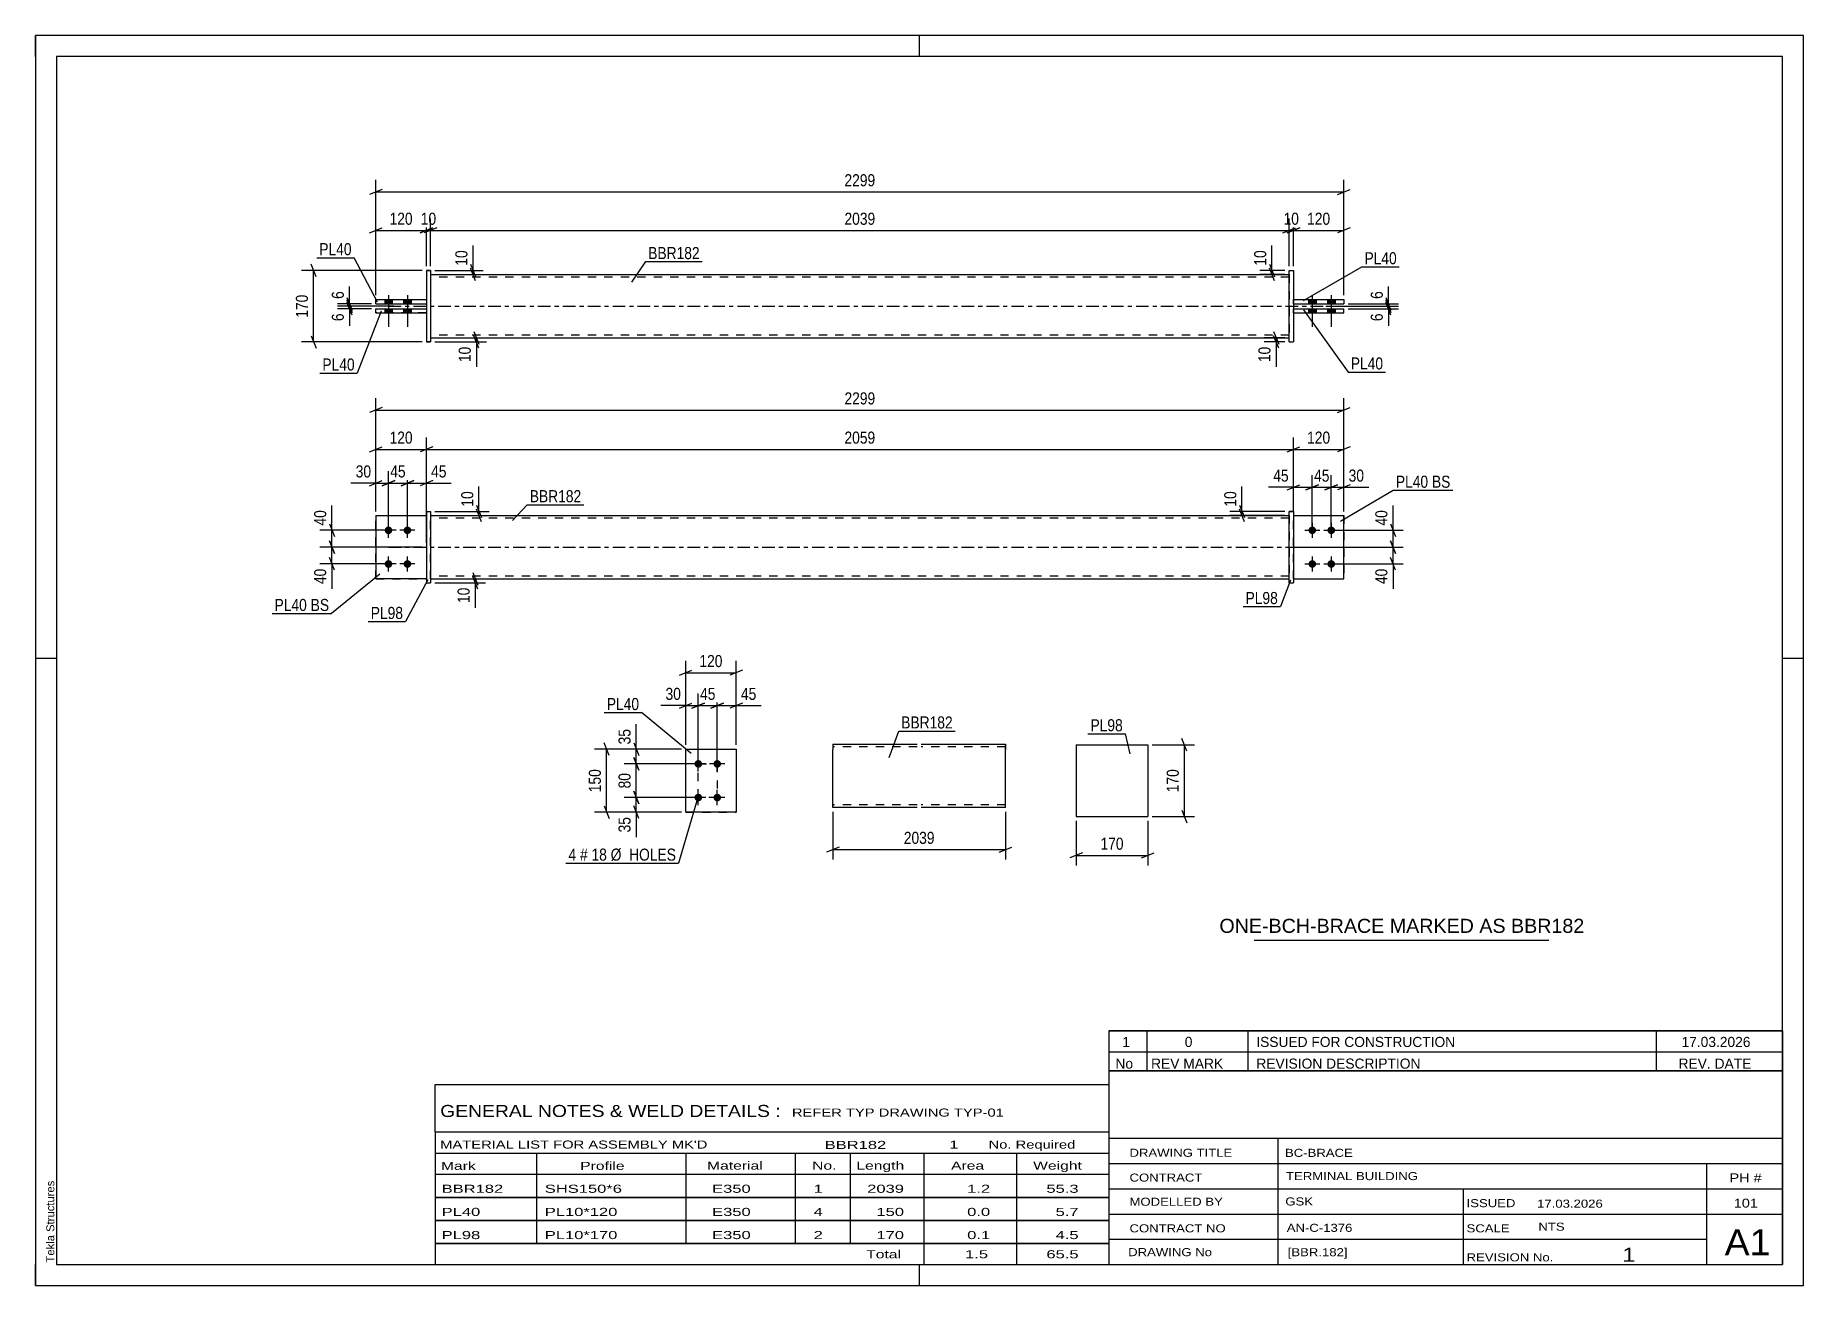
# Model space of a CAD drawing. Header units: millimetres. Extents: x 0 to 420, y 0 to 297.
import ezdxf

# ---------------------------------------------------------------- set-up
doc = ezdxf.new("R2010")
doc.units = ezdxf.units.MM
doc.linetypes.add('DXK_LINE_DOT2', pattern=[3.9198, 1.9599, -1.9599])
doc.linetypes.add('DXK_LINE_DOT3', pattern=[5.9187, 2.979, -0.9799, 0.9799, -0.9799])
doc.styles.add('Arial', font='ARIAL.TTF', dxfattribs={"height": 0.2})
doc.styles.add('Arial Narrow', font='ARIALN.TTF', dxfattribs={"height": 0.2})

# ---------------------------------------------------------------- blocks, each defined once
blk = doc.blocks.new('Unknown-580608702-1163')
at = {"color": 5, "linetype": 'Continuous'}
for p, q in [((420, 297), (0, 297)), ((0, 297), (0, 0)), ((0, 292), (0, 297)), ((210, 292), (210, 297)), ((420, 0), (420, 297)), ((415, 292), (5, 292)), ((5, 292), (5, 5)), ((415, 5), (415, 292)), ((5, 149), (0, 149)), ((420, 149), (415, 149)), ((0, 0), (0, 5)), ((5, 5), (415, 5)), ((210, 0), (210, 5)), ((0, 0), (420, 0))]:
    blk.add_line(p, q, dxfattribs=at)
at = {"color": 174, "linetype": 'Continuous', "style": 'Arial'}
blk.add_text('Tekla Structures', height=1.9102, rotation=90, dxfattribs=at).set_placement((4.5, 5.5))
blk = doc.blocks.new('Part-580608702-1769 - 1733')
at = {"color": 2, "linetype": 'Continuous'}
for p, q in [((80.87, 182.93), (92.87, 182.93)), ((80.87, 182.93), (80.87, 167.93)), ((92.87, 167.93), (80.87, 167.93)), ((80.87, 167.93), (80.87, 167.93))]:
    blk.add_line(p, q, dxfattribs=at)
at = {"color": 7, "linetype": 'DXK_LINE_DOT2'}
for p, q in [((80.87, 182.93), (92.87, 182.93)), ((92.87, 182.93), (92.87, 182.93)), ((92.87, 182.93), (92.87, 167.93)), ((80.87, 167.93), (92.87, 167.93))]:
    blk.add_line(p, q, dxfattribs=at)
blk = doc.blocks.new('Part-580608702-1739 - 1733')
at = {"color": 7, "linetype": 'DXK_LINE_DOT2'}
for p, q in [((298.8, 182.93), (310.8, 182.93)), ((298.8, 167.93), (298.8, 182.93)), ((298.8, 182.93), (310.8, 182.93)), ((310.8, 182.93), (310.8, 182.93)), ((310.8, 182.93), (310.8, 167.93)), ((298.8, 167.93), (298.8, 167.93)), ((298.8, 167.93), (310.8, 167.93)), ((298.8, 167.93), (310.8, 167.93))]:
    blk.add_line(p, q, dxfattribs=at)
blk = doc.blocks.new('Part-580608702-1744 - 1733')
at = {"color": 2, "linetype": 'Continuous'}
for p, q in [((298.8, 182.93), (310.8, 182.93)), ((310.8, 182.93), (310.8, 182.93)), ((310.8, 167.93), (310.8, 182.93)), ((298.8, 167.93), (310.8, 167.93))]:
    blk.add_line(p, q, dxfattribs=at)
at = {"color": 7, "linetype": 'DXK_LINE_DOT2'}
for p, q in [((298.8, 182.93), (310.8, 182.93)), ((298.8, 167.93), (298.8, 182.93)), ((310.8, 182.93), (310.8, 182.93)), ((298.8, 167.93), (298.8, 167.93)), ((298.8, 167.93), (310.8, 167.93))]:
    blk.add_line(p, q, dxfattribs=at)
blk = doc.blocks.new('Part-580608702-1759 - 1733')
at = {"color": 2, "linetype": 'Continuous'}
for p, q in [((92.87, 183.93), (93.87, 183.93)), ((92.87, 183.93), (92.87, 166.93)), ((93.87, 183.93), (93.87, 183.93)), ((93.87, 183.93), (93.87, 166.93)), ((92.87, 166.93), (93.87, 166.93))]:
    blk.add_line(p, q, dxfattribs=at)
at = {"color": 7, "linetype": 'DXK_LINE_DOT2'}
for p, q in [((92.87, 183.93), (93.87, 183.93)), ((92.87, 166.93), (93.87, 166.93))]:
    blk.add_line(p, q, dxfattribs=at)
blk = doc.blocks.new('Part-580608702-1764 - 1733')
at = {"color": 7, "linetype": 'DXK_LINE_DOT2'}
for p, q in [((80.87, 182.93), (92.87, 182.93)), ((80.87, 182.93), (92.87, 182.93)), ((80.87, 167.93), (80.87, 182.93)), ((92.87, 182.93), (92.87, 182.93)), ((92.87, 182.93), (92.87, 167.93)), ((80.87, 167.93), (92.87, 167.93)), ((92.87, 167.93), (80.87, 167.93)), ((80.87, 167.93), (80.87, 167.93))]:
    blk.add_line(p, q, dxfattribs=at)
blk = doc.blocks.new('Part-580608702-1774 - 1733')
at = {"color": 2, "linetype": 'Continuous'}
for p, q in [((298.8, 183.93), (297.8, 183.93)), ((297.8, 166.93), (297.8, 183.93)), ((298.8, 183.93), (298.8, 166.93)), ((297.8, 166.93), (297.8, 166.93)), ((297.8, 166.93), (298.8, 166.93))]:
    blk.add_line(p, q, dxfattribs=at)
at = {"color": 7, "linetype": 'DXK_LINE_DOT2'}
for p, q in [((297.8, 183.93), (297.8, 183.93)), ((297.8, 183.93), (298.8, 183.93)), ((298.8, 183.93), (298.8, 183.93)), ((297.8, 166.93), (298.8, 166.93))]:
    blk.add_line(p, q, dxfattribs=at)
blk = doc.blocks.new('Part-580608702-1779 - 1733')
at = {"color": 2, "linetype": 'Continuous'}
for p, q in [((93.87, 182.93), (297.8, 182.93)), ((93.87, 167.93), (297.8, 167.93))]:
    blk.add_line(p, q, dxfattribs=at)
at = {"color": 7, "linetype": 'DXK_LINE_DOT2'}
for p, q in [((93.87, 167.93), (93.87, 182.93)), ((297.8, 182.33), (93.87, 182.33)), ((297.8, 182.93), (297.8, 167.93)), ((297.8, 168.53), (93.87, 168.53))]:
    blk.add_line(p, q, dxfattribs=at)
at = {"color": 7, "linetype": 'DXK_LINE_DOT3'}
blk.add_line((83.87, 175.43), (307.8, 175.43), dxfattribs=at)
blk = doc.blocks.new('Bolt-580608702-1780 - 1733')
at = {"linetype": 'Continuous'}
for points in [[(303.3, 180.33), (303.49, 180.31), (303.67, 180.25), (303.83, 180.15), (303.97, 180.03), (304.08, 179.88), (304.16, 179.7), (304.2, 179.52), (304.2, 179.33), (304.16, 179.15), (304.08, 178.98), (303.97, 178.82), (303.83, 178.7), (303.67, 178.6), (303.49, 178.55), (303.3, 178.53), (303.11, 178.55), (302.93, 178.6), (302.77, 178.7), (302.63, 178.82), (302.52, 178.98), (302.44, 179.15), (302.41, 179.33), (302.41, 179.52), (302.44, 179.7), (302.52, 179.88), (302.63, 180.03), (302.77, 180.15), (302.93, 180.25), (303.11, 180.31)], [(307.8, 180.33), (307.99, 180.31), (308.17, 180.25), (308.33, 180.15), (308.47, 180.03), (308.58, 179.88), (308.66, 179.7), (308.7, 179.52), (308.7, 179.33), (308.66, 179.15), (308.58, 178.98), (308.47, 178.82), (308.33, 178.7), (308.17, 178.6), (307.99, 178.55), (307.8, 178.53), (307.61, 178.55), (307.43, 178.6), (307.27, 178.7), (307.13, 178.82), (307.02, 178.98), (306.94, 179.15), (306.91, 179.33), (306.91, 179.52), (306.94, 179.7), (307.02, 179.88), (307.13, 180.03), (307.27, 180.15), (307.43, 180.25), (307.61, 180.31)], [(303.3, 172.33), (303.49, 172.31), (303.67, 172.25), (303.83, 172.15), (303.97, 172.03), (304.08, 171.88), (304.16, 171.7), (304.2, 171.52), (304.2, 171.33), (304.16, 171.15), (304.08, 170.98), (303.97, 170.82), (303.83, 170.7), (303.67, 170.6), (303.49, 170.55), (303.3, 170.53), (303.11, 170.55), (302.93, 170.6), (302.77, 170.7), (302.63, 170.82), (302.52, 170.98), (302.44, 171.15), (302.41, 171.33), (302.41, 171.52), (302.44, 171.7), (302.52, 171.88), (302.63, 172.03), (302.77, 172.15), (302.93, 172.25), (303.11, 172.31)], [(307.8, 172.33), (307.99, 172.31), (308.17, 172.25), (308.33, 172.15), (308.47, 172.03), (308.58, 171.88), (308.66, 171.7), (308.7, 171.52), (308.7, 171.33), (308.66, 171.15), (308.58, 170.98), (308.47, 170.82), (308.33, 170.7), (308.17, 170.6), (307.99, 170.55), (307.8, 170.53), (307.61, 170.55), (307.43, 170.6), (307.27, 170.7), (307.13, 170.82), (307.02, 170.98), (306.94, 171.15), (306.91, 171.33), (306.91, 171.52), (306.94, 171.7), (307.02, 171.88), (307.13, 172.03), (307.27, 172.15), (307.43, 172.25), (307.61, 172.31)]]:
    blk.add_hatch(color=1, dxfattribs=at).paths.add_polyline_path(points)
at = {"color": 1, "linetype": 'Continuous'}
for p, q in [((303.3, 181.23), (303.3, 177.63)), ((307.8, 181.23), (307.8, 177.63)), ((301.5, 179.43), (305.1, 179.43)), ((306, 179.43), (309.6, 179.43)), ((303.3, 173.23), (303.3, 169.63)), ((307.8, 173.23), (307.8, 169.63)), ((301.5, 171.43), (305.1, 171.43)), ((306, 171.43), (309.6, 171.43))]:
    blk.add_line(p, q, dxfattribs=at)
blk = doc.blocks.new('Bolt-580608702-1781 - 1733')
at = {"linetype": 'Continuous'}
for points in [[(83.87, 180.33), (84.06, 180.31), (84.24, 180.25), (84.4, 180.15), (84.54, 180.03), (84.65, 179.88), (84.73, 179.7), (84.77, 179.52), (84.77, 179.33), (84.73, 179.15), (84.65, 178.98), (84.54, 178.82), (84.4, 178.7), (84.24, 178.6), (84.06, 178.55), (83.87, 178.53), (83.68, 178.55), (83.5, 178.6), (83.34, 178.7), (83.2, 178.82), (83.09, 178.98), (83.01, 179.15), (82.98, 179.33), (82.98, 179.52), (83.01, 179.7), (83.09, 179.88), (83.2, 180.03), (83.34, 180.15), (83.5, 180.25), (83.68, 180.31)], [(88.37, 180.33), (88.56, 180.31), (88.74, 180.25), (88.9, 180.15), (89.04, 180.03), (89.15, 179.88), (89.23, 179.7), (89.27, 179.52), (89.27, 179.33), (89.23, 179.15), (89.15, 178.98), (89.04, 178.82), (88.9, 178.7), (88.74, 178.6), (88.56, 178.55), (88.37, 178.53), (88.18, 178.55), (88, 178.6), (87.84, 178.7), (87.7, 178.82), (87.59, 178.98), (87.51, 179.15), (87.48, 179.33), (87.48, 179.52), (87.51, 179.7), (87.59, 179.88), (87.7, 180.03), (87.84, 180.15), (88, 180.25), (88.18, 180.31)], [(83.87, 172.33), (84.06, 172.31), (84.24, 172.25), (84.4, 172.15), (84.54, 172.03), (84.65, 171.88), (84.73, 171.7), (84.77, 171.52), (84.77, 171.33), (84.73, 171.15), (84.65, 170.98), (84.54, 170.82), (84.4, 170.7), (84.24, 170.6), (84.06, 170.55), (83.87, 170.53), (83.68, 170.55), (83.5, 170.6), (83.34, 170.7), (83.2, 170.82), (83.09, 170.98), (83.01, 171.15), (82.98, 171.33), (82.98, 171.52), (83.01, 171.7), (83.09, 171.88), (83.2, 172.03), (83.34, 172.15), (83.5, 172.25), (83.68, 172.31)], [(88.37, 172.33), (88.56, 172.31), (88.74, 172.25), (88.9, 172.15), (89.04, 172.03), (89.15, 171.88), (89.23, 171.7), (89.27, 171.52), (89.27, 171.33), (89.23, 171.15), (89.15, 170.98), (89.04, 170.82), (88.9, 170.7), (88.74, 170.6), (88.56, 170.55), (88.37, 170.53), (88.18, 170.55), (88, 170.6), (87.84, 170.7), (87.7, 170.82), (87.59, 170.98), (87.51, 171.15), (87.48, 171.33), (87.48, 171.52), (87.51, 171.7), (87.59, 171.88), (87.7, 172.03), (87.84, 172.15), (88, 172.25), (88.18, 172.31)]]:
    blk.add_hatch(color=1, dxfattribs=at).paths.add_polyline_path(points)
at = {"color": 1, "linetype": 'Continuous'}
for p, q in [((83.87, 177.63), (83.87, 181.23)), ((88.37, 177.63), (88.37, 181.23)), ((85.67, 179.43), (82.07, 179.43)), ((90.17, 179.43), (86.57, 179.43)), ((83.87, 169.63), (83.87, 173.23)), ((88.37, 169.63), (88.37, 173.23)), ((85.67, 171.43), (82.07, 171.43)), ((90.17, 171.43), (86.57, 171.43))]:
    blk.add_line(p, q, dxfattribs=at)
blk = doc.blocks.new('Bolt-580608702-1399 - 1390')
at = {"linetype": 'Continuous'}
for points in [[(304.2, 234.26), (302.4, 234.26), (302.4, 233.26), (304.2, 233.26)], [(304.2, 234.26), (302.4, 234.26), (302.4, 233.26), (304.2, 233.26)], [(304.2, 232.06), (302.4, 232.06), (302.4, 231.06), (304.2, 231.06)], [(304.2, 232.06), (302.4, 232.06), (302.4, 231.06), (304.2, 231.06)], [(308.7, 234.26), (306.9, 234.26), (306.9, 233.26), (308.7, 233.26)], [(308.7, 234.26), (306.9, 234.26), (306.9, 233.26), (308.7, 233.26)], [(308.7, 232.06), (306.9, 232.06), (306.9, 231.06), (308.7, 231.06)], [(308.7, 232.06), (306.9, 232.06), (306.9, 231.06), (308.7, 231.06)]]:
    blk.add_hatch(color=1, dxfattribs=at).paths.add_polyline_path(points)
at = {"color": 1, "linetype": 'Continuous'}
for p, q in [((303.3, 235.26), (303.3, 227.76)), ((303.3, 235.26), (303.3, 227.76)), ((307.8, 235.26), (307.8, 227.76)), ((307.8, 235.26), (307.8, 227.76)), ((302.4, 234.26), (302.4, 233.26)), ((302.4, 234.26), (302.4, 233.26)), ((302.4, 232.06), (302.4, 231.06)), ((302.4, 232.06), (302.4, 231.06)), ((304.2, 234.26), (304.2, 233.26)), ((304.2, 234.26), (304.2, 233.26)), ((304.2, 232.06), (304.2, 231.06)), ((304.2, 232.06), (304.2, 231.06)), ((306.9, 234.26), (306.9, 233.26)), ((306.9, 234.26), (306.9, 233.26)), ((306.9, 232.06), (306.9, 231.06)), ((306.9, 232.06), (306.9, 231.06)), ((308.7, 234.26), (308.7, 233.26)), ((308.7, 234.26), (308.7, 233.26)), ((308.7, 232.06), (308.7, 231.06)), ((308.7, 232.06), (308.7, 231.06))]:
    blk.add_line(p, q, dxfattribs=at)
blk = doc.blocks.new('Bolt-580608702-1398 - 1390')
at = {"linetype": 'Continuous'}
for points in [[(82.97, 233.26), (84.77, 233.26), (84.77, 234.26), (82.97, 234.26)], [(82.97, 233.26), (84.77, 233.26), (84.77, 234.26), (82.97, 234.26)], [(82.97, 231.06), (84.77, 231.06), (84.77, 232.06), (82.97, 232.06)], [(82.97, 231.06), (84.77, 231.06), (84.77, 232.06), (82.97, 232.06)], [(87.47, 233.26), (89.27, 233.26), (89.27, 234.26), (87.47, 234.26)], [(87.47, 233.26), (89.27, 233.26), (89.27, 234.26), (87.47, 234.26)], [(87.47, 231.06), (89.27, 231.06), (89.27, 232.06), (87.47, 232.06)], [(87.47, 231.06), (89.27, 231.06), (89.27, 232.06), (87.47, 232.06)]]:
    blk.add_hatch(color=1, dxfattribs=at).paths.add_polyline_path(points)
at = {"color": 1, "linetype": 'Continuous'}
for p, q in [((83.87, 235.26), (83.87, 227.76)), ((83.87, 235.26), (83.87, 227.76)), ((88.37, 235.26), (88.37, 227.76)), ((88.37, 235.26), (88.37, 227.76)), ((82.97, 234.26), (82.97, 233.26)), ((82.97, 234.26), (82.97, 233.26)), ((82.97, 232.06), (82.97, 231.06)), ((82.97, 232.06), (82.97, 231.06)), ((84.77, 234.26), (84.77, 233.26)), ((84.77, 234.26), (84.77, 233.26)), ((84.77, 232.06), (84.77, 231.06)), ((84.77, 232.06), (84.77, 231.06)), ((87.47, 234.26), (87.47, 233.26)), ((87.47, 234.26), (87.47, 233.26)), ((87.47, 232.06), (87.47, 231.06)), ((87.47, 232.06), (87.47, 231.06)), ((89.27, 234.26), (89.27, 233.26)), ((89.27, 234.26), (89.27, 233.26)), ((89.27, 232.06), (89.27, 231.06)), ((89.27, 232.06), (89.27, 231.06))]:
    blk.add_line(p, q, dxfattribs=at)
blk = doc.blocks.new('Part-580608702-1441 - 1390')
at = {"color": 2, "linetype": 'Continuous'}
for p, q in [((80.87, 232.06), (92.87, 232.06)), ((80.87, 231.06), (80.87, 232.06)), ((80.87, 231.06), (92.87, 231.06)), ((80.87, 231.06), (80.87, 231.06))]:
    blk.add_line(p, q, dxfattribs=at)
at = {"color": 7, "linetype": 'DXK_LINE_DOT2'}
for p, q in [((80.87, 232.06), (92.87, 232.06)), ((92.87, 231.06), (80.87, 231.06)), ((92.87, 232.06), (92.87, 231.06))]:
    blk.add_line(p, q, dxfattribs=at)
blk = doc.blocks.new('Part-580608702-1425 - 1390')
at = {"color": 2, "linetype": 'Continuous'}
for p, q in [((93.87, 240.16), (297.8, 240.16)), ((93.87, 225.16), (297.8, 225.16))]:
    blk.add_line(p, q, dxfattribs=at)
at = {"color": 7, "linetype": 'DXK_LINE_DOT2'}
for p, q in [((93.87, 240.16), (93.87, 225.16)), ((297.8, 239.56), (93.87, 239.56)), ((297.8, 240.16), (297.8, 225.16)), ((297.8, 225.76), (93.87, 225.76))]:
    blk.add_line(p, q, dxfattribs=at)
at = {"color": 7, "linetype": 'DXK_LINE_DOT3'}
blk.add_line((83.87, 232.66), (307.8, 232.66), dxfattribs=at)
blk = doc.blocks.new('Part-580608702-1426 - 1390')
at = {"color": 2, "linetype": 'Continuous'}
for p, q in [((297.8, 241.16), (297.8, 241.16)), ((297.8, 224.16), (297.8, 241.16)), ((297.8, 241.16), (298.8, 241.16)), ((298.8, 241.16), (298.8, 241.16)), ((298.8, 241.16), (298.8, 224.16)), ((297.8, 224.16), (298.8, 224.16)), ((297.8, 224.16), (297.8, 224.16)), ((298.8, 224.16), (298.8, 224.16))]:
    blk.add_line(p, q, dxfattribs=at)
at = {"color": 7, "linetype": 'DXK_LINE_DOT2'}
for p, q in [((297.8, 241.16), (297.8, 241.16)), ((297.8, 241.16), (298.8, 241.16)), ((297.8, 224.16), (298.8, 224.16))]:
    blk.add_line(p, q, dxfattribs=at)
blk = doc.blocks.new('Part-580608702-1446 - 1390')
at = {"color": 2, "linetype": 'Continuous'}
for p, q in [((80.87, 234.26), (92.87, 234.26)), ((80.87, 233.26), (80.87, 234.26)), ((80.87, 233.26), (92.87, 233.26)), ((80.87, 233.26), (80.87, 233.26))]:
    blk.add_line(p, q, dxfattribs=at)
at = {"color": 7, "linetype": 'DXK_LINE_DOT2'}
for p, q in [((80.87, 234.26), (92.87, 234.26)), ((80.87, 234.26), (80.87, 234.26)), ((80.87, 233.26), (92.87, 233.26)), ((92.87, 234.26), (92.87, 233.26))]:
    blk.add_line(p, q, dxfattribs=at)
blk = doc.blocks.new('Part-580608702-1447 - 1390')
at = {"color": 2, "linetype": 'Continuous'}
for p, q in [((92.87, 241.16), (93.87, 241.16)), ((92.87, 241.16), (92.87, 224.16)), ((93.87, 241.16), (93.87, 241.16)), ((93.87, 241.16), (93.87, 224.16)), ((93.87, 224.16), (92.87, 224.16)), ((92.87, 224.16), (92.87, 224.16))]:
    blk.add_line(p, q, dxfattribs=at)
at = {"color": 7, "linetype": 'DXK_LINE_DOT2'}
for p, q in [((93.87, 241.16), (92.87, 241.16)), ((93.87, 241.16), (93.87, 241.16)), ((92.87, 224.16), (93.87, 224.16))]:
    blk.add_line(p, q, dxfattribs=at)
blk = doc.blocks.new('Part-580608702-1452 - 1390')
at = {"color": 2, "linetype": 'Continuous'}
for p, q in [((298.8, 234.26), (310.8, 234.26)), ((298.8, 233.26), (310.8, 233.26)), ((310.8, 234.26), (310.8, 233.26))]:
    blk.add_line(p, q, dxfattribs=at)
at = {"color": 7, "linetype": 'DXK_LINE_DOT2'}
for p, q in [((298.8, 233.26), (298.8, 234.26)), ((298.8, 234.26), (310.8, 234.26)), ((298.8, 233.26), (310.8, 233.26)), ((310.8, 234.26), (310.8, 234.26))]:
    blk.add_line(p, q, dxfattribs=at)
blk = doc.blocks.new('Part-580608702-1457 - 1390')
at = {"color": 2, "linetype": 'Continuous'}
for p, q in [((298.8, 232.06), (310.8, 232.06)), ((298.8, 231.06), (310.8, 231.06)), ((310.8, 231.06), (310.8, 232.06))]:
    blk.add_line(p, q, dxfattribs=at)
at = {"color": 7, "linetype": 'DXK_LINE_DOT2'}
for p, q in [((298.8, 231.06), (298.8, 232.06)), ((298.8, 232.06), (310.8, 232.06)), ((298.8, 231.06), (310.8, 231.06))]:
    blk.add_line(p, q, dxfattribs=at)
blk = doc.blocks.new('Part-580608702-2112 - 2105')
at = {"color": 2, "linetype": 'Continuous'}
for p, q in [((154.46, 127.44), (166.46, 127.44)), ((154.46, 112.44), (154.46, 127.44)), ((166.46, 127.44), (166.46, 127.44)), ((166.46, 127.44), (166.46, 112.44)), ((166.46, 112.44), (154.46, 112.44)), ((154.46, 112.44), (154.46, 112.44))]:
    blk.add_line(p, q, dxfattribs=at)
at = {"color": 7, "linetype": 'DXK_LINE_DOT2'}
for p, q in [((154.46, 127.44), (166.46, 127.44)), ((154.46, 112.44), (166.46, 112.44)), ((154.46, 112.44), (154.46, 112.44))]:
    blk.add_line(p, q, dxfattribs=at)
blk = doc.blocks.new('Bolt-580608702-2145 - 2105')
at = {"linetype": 'Continuous'}
for points in [[(157.46, 123.04), (157.27, 123.06), (157.09, 123.12), (156.93, 123.21), (156.79, 123.34), (156.68, 123.49), (156.61, 123.66), (156.57, 123.85), (156.57, 124.04), (156.61, 124.22), (156.68, 124.39), (156.79, 124.54), (156.93, 124.67), (157.09, 124.76), (157.27, 124.82), (157.46, 124.84), (157.65, 124.82), (157.83, 124.76), (157.99, 124.67), (158.13, 124.54), (158.24, 124.39), (158.32, 124.22), (158.36, 124.04), (158.36, 123.85), (158.32, 123.66), (158.24, 123.49), (158.13, 123.34), (157.99, 123.21), (157.83, 123.12), (157.65, 123.06)], [(161.96, 123.04), (161.77, 123.06), (161.59, 123.12), (161.43, 123.21), (161.29, 123.34), (161.18, 123.49), (161.11, 123.66), (161.07, 123.85), (161.07, 124.04), (161.11, 124.22), (161.18, 124.39), (161.29, 124.54), (161.43, 124.67), (161.59, 124.76), (161.77, 124.82), (161.96, 124.84), (162.15, 124.82), (162.33, 124.76), (162.49, 124.67), (162.63, 124.54), (162.74, 124.39), (162.82, 124.22), (162.86, 124.04), (162.86, 123.85), (162.82, 123.66), (162.74, 123.49), (162.63, 123.34), (162.49, 123.21), (162.33, 123.12), (162.15, 123.06)], [(157.46, 115.04), (157.27, 115.06), (157.09, 115.12), (156.93, 115.21), (156.79, 115.34), (156.68, 115.49), (156.61, 115.66), (156.57, 115.85), (156.57, 116.04), (156.61, 116.22), (156.68, 116.39), (156.79, 116.54), (156.93, 116.67), (157.09, 116.76), (157.27, 116.82), (157.46, 116.84), (157.65, 116.82), (157.83, 116.76), (157.99, 116.67), (158.13, 116.54), (158.24, 116.39), (158.32, 116.22), (158.36, 116.04), (158.36, 115.85), (158.32, 115.66), (158.24, 115.49), (158.13, 115.34), (157.99, 115.21), (157.83, 115.12), (157.65, 115.06)], [(161.96, 115.04), (161.77, 115.06), (161.59, 115.12), (161.43, 115.21), (161.29, 115.34), (161.18, 115.49), (161.11, 115.66), (161.07, 115.85), (161.07, 116.04), (161.11, 116.22), (161.18, 116.39), (161.29, 116.54), (161.43, 116.67), (161.59, 116.76), (161.77, 116.82), (161.96, 116.84), (162.15, 116.82), (162.33, 116.76), (162.49, 116.67), (162.63, 116.54), (162.74, 116.39), (162.82, 116.22), (162.86, 116.04), (162.86, 115.85), (162.82, 115.66), (162.74, 115.49), (162.63, 115.34), (162.49, 115.21), (162.33, 115.12), (162.15, 115.06)]]:
    blk.add_hatch(color=1, dxfattribs=at).paths.add_polyline_path(points)
at = {"color": 1, "linetype": 'Continuous'}
for p, q in [((159.26, 123.94), (155.66, 123.94)), ((157.46, 122.14), (157.46, 125.74)), ((163.76, 123.94), (160.16, 123.94)), ((161.96, 122.14), (161.96, 125.74)), ((157.46, 114.14), (157.46, 117.74)), ((161.96, 114.14), (161.96, 117.74)), ((159.26, 115.94), (155.66, 115.94)), ((163.76, 115.94), (160.16, 115.94))]:
    blk.add_line(p, q, dxfattribs=at)
blk = doc.blocks.new('Part-580608702-2275 - 2269')
at = {"color": 2, "linetype": 'Continuous'}
for p, q in [((247.23, 128.44), (247.23, 111.44)), ((247.23, 128.44), (264.23, 128.44)), ((264.23, 128.44), (264.23, 111.44)), ((247.23, 111.44), (264.23, 111.44))]:
    blk.add_line(p, q, dxfattribs=at)
blk = doc.blocks.new('Part-580608702-2301 - 2294')
at = {"color": 2, "linetype": 'Continuous'}
for p, q in [((189.42, 128.59), (189.42, 127.39)), ((189.42, 128.59), (209.42, 128.59)), ((189.42, 114.33), (189.42, 127.39)), ((210.42, 128.59), (230.42, 128.59)), ((230.42, 128.59), (230.42, 128.5)), ((230.42, 128.5), (230.42, 127.39)), ((230.42, 113.59), (230.42, 127.39)), ((189.42, 113.68), (189.42, 114.33)), ((189.42, 113.59), (189.42, 113.68)), ((209.42, 113.59), (189.42, 113.59)), ((230.42, 113.59), (210.42, 113.59))]:
    blk.add_line(p, q, dxfattribs=at)
at = {"color": 7, "linetype": 'DXK_LINE_DOT2'}
for p, q in [((209.42, 127.99), (189.42, 127.99)), ((230.42, 127.99), (210.42, 127.99)), ((230.42, 127.39), (230.42, 128.24)), ((189.42, 114.33), (189.42, 113.94)), ((189.42, 114.19), (189.42, 114.23)), ((209.42, 114.19), (189.42, 114.19)), ((230.42, 114.19), (210.42, 114.19)), ((230.42, 114.19), (230.42, 114.23))]:
    blk.add_line(p, q, dxfattribs=at)
blk = doc.blocks.new('Rectangle-580608702-2255 - 2105')
at = {"color": 1, "linetype": 'DXK_LINE_DOT2'}
blk.add_lwpolyline([(157.46, 123.94), (161.96, 123.94), (161.96, 115.94), (157.46, 115.94), (157.46, 123.94)], close=True, dxfattribs=at)
blk = doc.blocks.new('StraightDimension-580608702-1955 - 1733')
at = {"color": 7, "linetype": 'Continuous'}
for p, q in [((69.83, 180.93), (71.03, 177.93)), ((82.87, 179.43), (67.58, 179.43)), ((71.03, 173.93), (69.83, 176.93)), ((70.43, 175.43), (70.43, 179.43)), ((91.87, 175.43), (67.58, 175.43))]:
    blk.add_line(p, q, dxfattribs=at)
at = {"color": 0}
blk.add_wipeout([(69.68, 184.81), (65.48, 184.81), (65.48, 179.95), (69.68, 179.95)], dxfattribs=at)
at = {"color": 7, "linetype": 'Continuous'}
blk.add_line((70.43, 179.43), (70.43, 185.33), dxfattribs=at)
blk.add_line((70.43, 179.43), (70.43, 185.33), dxfattribs=at)
at = {"color": 3, "style": 'Arial Narrow'}
blk.add_text('40', height=2.863, rotation=90.0002, dxfattribs=at).set_placement((69.08, 180.55))
blk = doc.blocks.new('StraightDimension-580608702-1827 - 1733')
at = {"color": 7, "linetype": 'Continuous'}
for p, q in [((301.8, 189.04), (304.8, 190.24)), ((303.3, 180.43), (303.3, 192.49)), ((303.3, 189.64), (307.8, 189.64)), ((309.3, 190.24), (306.3, 189.04)), ((307.8, 180.43), (307.8, 192.49))]:
    blk.add_line(p, q, dxfattribs=at)
at = {"color": 0}
blk.add_wipeout([(307.98, 190.39), (307.98, 194.59), (303.12, 194.59), (303.12, 190.39)], dxfattribs=at)
at = {"color": 3, "style": 'Arial Narrow'}
blk.add_text('45', height=2.863, dxfattribs=at).set_placement((303.72, 190.99))
blk = doc.blocks.new('StraightDimension-580608702-1965 - 1733')
at = {"color": 7, "linetype": 'Continuous'}
for p, q in [((88.37, 180.43), (88.37, 193.48)), ((92.87, 183.93), (92.87, 193.48)), ((86.87, 190.03), (89.87, 191.23)), ((88.37, 190.63), (92.87, 190.63)), ((94.37, 191.23), (91.37, 190.03))]:
    blk.add_line(p, q, dxfattribs=at)
at = {"color": 0}
blk.add_wipeout([(98.25, 191.38), (98.25, 195.58), (93.4, 195.58), (93.4, 191.38)], dxfattribs=at)
at = {"color": 7, "linetype": 'Continuous'}
blk.add_line((92.87, 190.63), (98.78, 190.63), dxfattribs=at)
blk.add_line((92.87, 190.63), (98.78, 190.63), dxfattribs=at)
at = {"color": 3, "style": 'Arial Narrow'}
blk.add_text('45', height=2.863, dxfattribs=at).set_placement((94, 191.98))
blk = doc.blocks.new('StraightDimension-580608702-1784 - 1733')
at = {"color": 7, "linetype": 'Continuous'}
for p, q in [((103.89, 169.43), (105.09, 166.43)), ((105.09, 165.43), (103.89, 168.43)), ((94.87, 167.93), (106.89, 167.93)), ((94.87, 166.93), (106.89, 166.93)), ((104.49, 166.93), (104.49, 167.93))]:
    blk.add_line(p, q, dxfattribs=at)
at = {"color": 0}
blk.add_wipeout([(103.74, 166.4), (99.54, 166.4), (99.54, 161.55), (103.74, 161.55)], dxfattribs=at)
at = {"color": 7, "linetype": 'Continuous'}
blk.add_line((104.49, 166.93), (104.49, 161.02), dxfattribs=at)
blk.add_line((104.49, 166.93), (104.49, 161.02), dxfattribs=at)
at = {"color": 3, "style": 'Arial Narrow'}
blk.add_text('10', height=2.863, rotation=90.0002, dxfattribs=at).set_placement((103.14, 162.15))
blk = doc.blocks.new('StraightDimension-580608702-1857 - 1733')
at = {"color": 7, "linetype": 'Continuous'}
for p, q in [((80.87, 183.93), (80.87, 210.83)), ((310.8, 183.93), (310.8, 210.83)), ((82.37, 208.58), (79.37, 207.38)), ((80.87, 207.98), (310.8, 207.98)), ((309.3, 207.38), (312.3, 208.58))]:
    blk.add_line(p, q, dxfattribs=at)
at = {"color": 0}
blk.add_wipeout([(200.09, 208.73), (200.09, 212.93), (191.58, 212.93), (191.58, 208.73)], dxfattribs=at)
at = {"color": 3, "style": 'Arial Narrow'}
blk.add_text('2299', height=2.863, dxfattribs=at).set_placement((192.18, 209.33))
blk = doc.blocks.new('StraightDimension-580608702-1793 - 1733')
at = {"color": 7, "linetype": 'Continuous'}
for p, q in [((104.77, 185.43), (105.97, 182.43)), ((94.87, 183.93), (107.77, 183.93)), ((94.87, 182.93), (107.77, 182.93)), ((105.97, 181.43), (104.77, 184.43)), ((105.37, 182.93), (105.37, 183.93))]:
    blk.add_line(p, q, dxfattribs=at)
at = {"color": 0}
blk.add_wipeout([(104.62, 189.31), (100.42, 189.31), (100.42, 184.45), (104.62, 184.45)], dxfattribs=at)
at = {"color": 7, "linetype": 'Continuous'}
blk.add_line((105.37, 183.93), (105.37, 189.83), dxfattribs=at)
blk.add_line((105.37, 183.93), (105.37, 189.83), dxfattribs=at)
at = {"color": 3, "style": 'Arial Narrow'}
blk.add_text('10', height=2.863, rotation=90.0002, dxfattribs=at).set_placement((104.02, 185.05))
blk = doc.blocks.new('StraightDimension-580608702-1930 - 1733')
at = {"color": 7, "linetype": 'Continuous'}
for p, q in [((79.37, 198.06), (82.37, 199.26)), ((80.87, 183.93), (80.87, 201.51)), ((80.87, 198.66), (92.87, 198.66)), ((94.37, 199.26), (91.37, 198.06)), ((92.87, 176.43), (92.87, 201.51))]:
    blk.add_line(p, q, dxfattribs=at)
at = {"color": 0}
blk.add_wipeout([(90.21, 199.41), (90.21, 203.61), (83.53, 203.61), (83.53, 199.41)], dxfattribs=at)
at = {"color": 3, "style": 'Arial Narrow'}
blk.add_text('120', height=2.863, dxfattribs=at).set_placement((84.13, 200.01))
blk = doc.blocks.new('StraightDimension-580608702-1802 - 1733')
at = {"color": 7, "linetype": 'Continuous'}
for p, q in [((286, 185.43), (287.2, 182.43)), ((296.8, 183.93), (283.75, 183.93)), ((296.8, 182.93), (283.75, 182.93)), ((287.2, 181.43), (286, 184.43)), ((286.6, 182.93), (286.6, 183.93))]:
    blk.add_line(p, q, dxfattribs=at)
at = {"color": 0}
blk.add_wipeout([(285.85, 189.31), (281.65, 189.31), (281.65, 184.45), (285.85, 184.45)], dxfattribs=at)
at = {"color": 7, "linetype": 'Continuous'}
blk.add_line((286.6, 183.93), (286.6, 189.83), dxfattribs=at)
blk.add_line((286.6, 183.93), (286.6, 189.83), dxfattribs=at)
at = {"color": 3, "style": 'Arial Narrow'}
blk.add_text('10', height=2.863, rotation=90.0002, dxfattribs=at).set_placement((285.25, 185.05))
blk = doc.blocks.new('StraightDimension-580608702-1811 - 1733')
at = {"color": 7, "linetype": 'Continuous'}
for p, q in [((297.3, 189.04), (300.3, 190.24)), ((298.8, 183.93), (298.8, 192.49)), ((298.8, 189.64), (303.3, 189.64)), ((304.8, 190.24), (301.8, 189.04)), ((303.3, 180.43), (303.3, 192.49))]:
    blk.add_line(p, q, dxfattribs=at)
at = {"color": 0}
blk.add_wipeout([(298.28, 190.39), (298.28, 194.59), (293.42, 194.59), (293.42, 190.39)], dxfattribs=at)
at = {"color": 7, "linetype": 'Continuous'}
blk.add_line((298.8, 189.64), (292.89, 189.64), dxfattribs=at)
blk.add_line((298.8, 189.64), (292.89, 189.64), dxfattribs=at)
at = {"color": 3, "style": 'Arial Narrow'}
blk.add_text('45', height=2.863, dxfattribs=at).set_placement((294.02, 190.99))
blk = doc.blocks.new('StraightDimension-580608702-1840 - 1733')
at = {"color": 7, "linetype": 'Continuous'}
for p, q in [((306.3, 189.04), (309.3, 190.24)), ((307.8, 180.43), (307.8, 192.49)), ((307.8, 189.64), (310.8, 189.64)), ((312.3, 190.24), (309.3, 189.04)), ((310.8, 183.93), (310.8, 192.49))]:
    blk.add_line(p, q, dxfattribs=at)
at = {"color": 0}
blk.add_wipeout([(316.18, 190.39), (316.18, 194.59), (311.33, 194.59), (311.33, 190.39)], dxfattribs=at)
at = {"color": 7, "linetype": 'Continuous'}
blk.add_line((310.8, 189.64), (316.71, 189.64), dxfattribs=at)
blk.add_line((310.8, 189.64), (316.71, 189.64), dxfattribs=at)
at = {"color": 3, "style": 'Arial Narrow'}
blk.add_text('30', height=2.863, dxfattribs=at).set_placement((311.93, 190.99))
blk = doc.blocks.new('StraightDimension-580608702-1877 - 1733')
at = {"color": 7, "linetype": 'Continuous'}
for p, q in [((321.88, 176.93), (323.08, 173.93)), ((299.8, 175.43), (324.88, 175.43)), ((323.08, 169.93), (321.88, 172.93)), ((322.48, 171.43), (322.48, 175.43)), ((308.8, 171.43), (324.88, 171.43))]:
    blk.add_line(p, q, dxfattribs=at)
at = {"color": 0}
blk.add_wipeout([(321.73, 170.9), (317.53, 170.9), (317.53, 166.05), (321.73, 166.05)], dxfattribs=at)
at = {"color": 7, "linetype": 'Continuous'}
blk.add_line((322.48, 171.43), (322.48, 165.52), dxfattribs=at)
blk.add_line((322.48, 171.43), (322.48, 165.52), dxfattribs=at)
at = {"color": 3, "style": 'Arial Narrow'}
blk.add_text('40', height=2.863, rotation=90.0002, dxfattribs=at).set_placement((321.13, 166.65))
blk = doc.blocks.new('StraightDimension-580608702-1886 - 1733')
at = {"color": 7, "linetype": 'Continuous'}
for p, q in [((321.88, 180.93), (323.08, 177.93)), ((308.8, 179.43), (324.88, 179.43)), ((323.08, 173.93), (321.88, 176.93)), ((322.48, 175.43), (322.48, 179.43)), ((299.8, 175.43), (324.88, 175.43))]:
    blk.add_line(p, q, dxfattribs=at)
at = {"color": 0}
blk.add_wipeout([(321.73, 184.81), (317.53, 184.81), (317.53, 179.95), (321.73, 179.95)], dxfattribs=at)
at = {"color": 7, "linetype": 'Continuous'}
blk.add_line((322.48, 179.43), (322.48, 185.33), dxfattribs=at)
blk.add_line((322.48, 179.43), (322.48, 185.33), dxfattribs=at)
at = {"color": 3, "style": 'Arial Narrow'}
blk.add_text('40', height=2.863, rotation=90.0002, dxfattribs=at).set_placement((321.13, 180.55))
blk = doc.blocks.new('StraightDimension-580608702-1896 - 1733')
at = {"color": 7, "linetype": 'Continuous'}
for p, q in [((297.3, 198.06), (300.3, 199.26)), ((298.8, 183.93), (298.8, 201.51)), ((298.8, 198.66), (310.8, 198.66)), ((312.3, 199.26), (309.3, 198.06)), ((310.8, 183.93), (310.8, 201.51))]:
    blk.add_line(p, q, dxfattribs=at)
at = {"color": 0}
blk.add_wipeout([(308.14, 199.41), (308.14, 203.61), (301.46, 203.61), (301.46, 199.41)], dxfattribs=at)
at = {"color": 3, "style": 'Arial Narrow'}
blk.add_text('120', height=2.863, dxfattribs=at).set_placement((302.06, 200.01))
blk = doc.blocks.new('StraightDimension-580608702-1915 - 1733')
at = {"color": 7, "linetype": 'Continuous'}
for p, q in [((94.37, 199.26), (91.37, 198.06)), ((92.87, 176.43), (92.87, 201.51)), ((92.87, 198.66), (298.8, 198.66)), ((297.3, 198.06), (300.3, 199.26)), ((298.8, 183.93), (298.8, 201.51))]:
    blk.add_line(p, q, dxfattribs=at)
at = {"color": 0}
blk.add_wipeout([(200.09, 199.41), (200.09, 203.61), (191.58, 203.61), (191.58, 199.41)], dxfattribs=at)
at = {"color": 3, "style": 'Arial Narrow'}
blk.add_text('2059', height=2.863, dxfattribs=at).set_placement((192.18, 200.01))
blk = doc.blocks.new('StraightDimension-580608702-1946 - 1733')
at = {"color": 7, "linetype": 'Continuous'}
for p, q in [((69.83, 176.93), (71.03, 173.93)), ((91.87, 175.43), (67.58, 175.43)), ((71.03, 169.93), (69.83, 172.93)), ((70.43, 171.43), (70.43, 175.43)), ((82.87, 171.43), (67.58, 171.43))]:
    blk.add_line(p, q, dxfattribs=at)
at = {"color": 0}
blk.add_wipeout([(69.68, 170.9), (65.48, 170.9), (65.48, 166.05), (69.68, 166.05)], dxfattribs=at)
at = {"color": 7, "linetype": 'Continuous'}
blk.add_line((70.43, 171.43), (70.43, 165.52), dxfattribs=at)
blk.add_line((70.43, 171.43), (70.43, 165.52), dxfattribs=at)
at = {"color": 3, "style": 'Arial Narrow'}
blk.add_text('40', height=2.863, rotation=90.0002, dxfattribs=at).set_placement((69.08, 166.65))
blk = doc.blocks.new('StraightDimension-580608702-1982 - 1733')
at = {"color": 7, "linetype": 'Continuous'}
for p, q in [((83.87, 180.43), (83.87, 193.48)), ((88.37, 180.43), (88.37, 193.48)), ((82.37, 190.03), (85.37, 191.23)), ((83.87, 190.63), (88.37, 190.63)), ((89.87, 191.23), (86.87, 190.03))]:
    blk.add_line(p, q, dxfattribs=at)
at = {"color": 0}
blk.add_wipeout([(88.55, 191.38), (88.55, 195.58), (83.69, 195.58), (83.69, 191.38)], dxfattribs=at)
at = {"color": 3, "style": 'Arial Narrow'}
blk.add_text('45', height=2.863, dxfattribs=at).set_placement((84.29, 191.98))
blk = doc.blocks.new('StraightDimension-580608702-1995 - 1733')
at = {"color": 7, "linetype": 'Continuous'}
for p, q in [((80.87, 183.93), (80.87, 193.48)), ((83.87, 180.43), (83.87, 193.48)), ((79.37, 190.03), (82.37, 191.23)), ((80.87, 190.63), (83.87, 190.63)), ((85.37, 191.23), (82.37, 190.03))]:
    blk.add_line(p, q, dxfattribs=at)
at = {"color": 0}
blk.add_wipeout([(80.35, 191.38), (80.35, 195.58), (75.49, 195.58), (75.49, 191.38)], dxfattribs=at)
at = {"color": 7, "linetype": 'Continuous'}
blk.add_line((80.87, 190.63), (74.96, 190.63), dxfattribs=at)
blk.add_line((80.87, 190.63), (74.96, 190.63), dxfattribs=at)
at = {"color": 3, "style": 'Arial Narrow'}
blk.add_text('30', height=2.863, dxfattribs=at).set_placement((76.09, 191.98))
blk = doc.blocks.new('StraightDimension-580608702-1676 - 1390')
at = {"color": 7, "linetype": 'Continuous'}
for p, q in [((85.12, 232.66), (71.76, 232.66)), ((79.87, 232.06), (71.76, 232.06)), ((74.01, 234.16), (75.21, 231.16)), ((75.21, 230.56), (74.01, 233.56)), ((74.61, 232.06), (74.61, 232.66))]:
    blk.add_line(p, q, dxfattribs=at)
at = {"color": 0}
blk.add_wipeout([(73.86, 231.54), (69.66, 231.54), (69.66, 228.51), (73.86, 228.51)], dxfattribs=at)
at = {"color": 7, "linetype": 'Continuous'}
blk.add_line((74.61, 232.06), (74.61, 227.98), dxfattribs=at)
blk.add_line((74.61, 232.06), (74.61, 227.98), dxfattribs=at)
at = {"color": 3, "style": 'Arial Narrow'}
blk.add_text('6', height=2.86, rotation=90.0002, dxfattribs=at).set_placement((73.26, 229.11))
blk = doc.blocks.new('StraightDimension-580608702-1656 - 1390')
at = {"color": 7, "linetype": 'Continuous'}
for p, q in [((306.55, 232.66), (323.79, 232.66)), ((311.8, 233.26), (323.79, 233.26)), ((320.79, 234.76), (321.99, 231.76)), ((321.99, 231.16), (320.79, 234.16)), ((321.39, 232.66), (321.39, 233.26))]:
    blk.add_line(p, q, dxfattribs=at)
at = {"color": 0}
blk.add_wipeout([(320.64, 236.82), (316.44, 236.82), (316.44, 233.79), (320.64, 233.79)], dxfattribs=at)
at = {"color": 7, "linetype": 'Continuous'}
blk.add_line((321.39, 233.26), (321.39, 237.34), dxfattribs=at)
blk.add_line((321.39, 233.26), (321.39, 237.34), dxfattribs=at)
at = {"color": 3, "style": 'Arial Narrow'}
blk.add_text('6', height=2.86, rotation=90.0002, dxfattribs=at).set_placement((320.04, 234.39))
blk = doc.blocks.new('StraightDimension-580608702-1459 - 1390')
at = {"color": 7, "linetype": 'Continuous'}
for p, q in [((296.8, 225.16), (291.86, 225.16)), ((296.8, 224.16), (291.86, 224.16)), ((294.11, 226.66), (295.31, 223.66)), ((295.31, 222.66), (294.11, 225.66)), ((294.71, 224.16), (294.71, 225.16))]:
    blk.add_line(p, q, dxfattribs=at)
at = {"color": 0}
blk.add_wipeout([(293.96, 223.64), (289.76, 223.64), (289.76, 218.78), (293.96, 218.78)], dxfattribs=at)
at = {"color": 7, "linetype": 'Continuous'}
blk.add_line((294.71, 224.16), (294.71, 218.26), dxfattribs=at)
blk.add_line((294.71, 224.16), (294.71, 218.26), dxfattribs=at)
at = {"color": 3, "style": 'Arial Narrow'}
blk.add_text('10', height=2.863, rotation=90.0002, dxfattribs=at).set_placement((293.36, 219.38))
blk = doc.blocks.new('StraightDimension-580608702-1473 - 1390')
at = {"color": 7, "linetype": 'Continuous'}
for p, q in [((296.8, 241.16), (290.85, 241.16)), ((296.8, 240.16), (290.85, 240.16)), ((293.1, 242.66), (294.3, 239.66)), ((294.3, 238.66), (293.1, 241.66)), ((293.7, 240.16), (293.7, 241.16))]:
    blk.add_line(p, q, dxfattribs=at)
at = {"color": 0}
blk.add_wipeout([(292.95, 246.54), (288.75, 246.54), (288.75, 241.69), (292.95, 241.69)], dxfattribs=at)
at = {"color": 7, "linetype": 'Continuous'}
blk.add_line((293.7, 241.16), (293.7, 247.07), dxfattribs=at)
blk.add_line((293.7, 241.16), (293.7, 247.07), dxfattribs=at)
at = {"color": 3, "style": 'Arial Narrow'}
blk.add_text('10', height=2.863, rotation=90.0002, dxfattribs=at).set_placement((292.35, 242.29))
blk = doc.blocks.new('StraightDimension-580608702-1488 - 1390')
at = {"color": 7, "linetype": 'Continuous'}
for p, q in [((94.87, 225.16), (107.17, 225.16)), ((94.87, 224.16), (107.17, 224.16)), ((104.17, 226.66), (105.37, 223.66)), ((105.37, 222.66), (104.17, 225.66)), ((104.77, 224.16), (104.77, 225.16))]:
    blk.add_line(p, q, dxfattribs=at)
at = {"color": 0}
blk.add_wipeout([(104.02, 223.64), (99.82, 223.64), (99.82, 218.78), (104.02, 218.78)], dxfattribs=at)
at = {"color": 7, "linetype": 'Continuous'}
blk.add_line((104.77, 224.16), (104.77, 218.26), dxfattribs=at)
blk.add_line((104.77, 224.16), (104.77, 218.26), dxfattribs=at)
at = {"color": 3, "style": 'Arial Narrow'}
blk.add_text('10', height=2.863, rotation=90.0002, dxfattribs=at).set_placement((103.42, 219.38))
blk = doc.blocks.new('StraightDimension-580608702-1498 - 1390')
at = {"color": 7, "linetype": 'Continuous'}
for p, q in [((94.87, 241.16), (106.37, 241.16)), ((94.87, 240.16), (106.37, 240.16)), ((103.37, 242.66), (104.57, 239.66)), ((104.57, 238.66), (103.37, 241.66)), ((103.97, 240.16), (103.97, 241.16))]:
    blk.add_line(p, q, dxfattribs=at)
at = {"color": 0}
blk.add_wipeout([(103.22, 246.54), (99.02, 246.54), (99.02, 241.69), (103.22, 241.69)], dxfattribs=at)
at = {"color": 7, "linetype": 'Continuous'}
blk.add_line((103.97, 241.16), (103.97, 247.07), dxfattribs=at)
blk.add_line((103.97, 241.16), (103.97, 247.07), dxfattribs=at)
at = {"color": 3, "style": 'Arial Narrow'}
blk.add_text('10', height=2.863, rotation=90.0002, dxfattribs=at).set_placement((102.62, 242.29))
blk = doc.blocks.new('StraightDimension-580608702-1509 - 1390')
at = {"color": 7, "linetype": 'Continuous'}
for p, q in [((91.87, 241.16), (63.24, 241.16)), ((66.69, 239.66), (65.49, 242.66)), ((66.09, 224.16), (66.09, 241.16)), ((91.87, 224.16), (63.24, 224.16)), ((65.49, 225.66), (66.69, 222.66))]:
    blk.add_line(p, q, dxfattribs=at)
at = {"color": 0}
blk.add_wipeout([(65.34, 236), (61.14, 236), (61.14, 229.32), (65.34, 229.32)], dxfattribs=at)
at = {"color": 3, "style": 'Arial Narrow'}
blk.add_text('170', height=2.863, rotation=90.0002, dxfattribs=at).set_placement((64.74, 229.92))
blk = doc.blocks.new('StraightDimension-580608702-1520 - 1390')
at = {"color": 7, "linetype": 'Continuous'}
for p, q in [((82.37, 260.4), (79.37, 259.2)), ((80.87, 235.26), (80.87, 262.65)), ((309.3, 259.2), (312.3, 260.4)), ((310.8, 235.26), (310.8, 262.65)), ((80.87, 259.8), (310.8, 259.8))]:
    blk.add_line(p, q, dxfattribs=at)
at = {"color": 0}
blk.add_wipeout([(200.09, 260.55), (200.09, 264.75), (191.58, 264.75), (191.58, 260.55)], dxfattribs=at)
at = {"color": 3, "style": 'Arial Narrow'}
blk.add_text('2299', height=2.863, dxfattribs=at).set_placement((192.18, 261.15))
blk = doc.blocks.new('StraightDimension-580608702-1531 - 1390')
at = {"color": 7, "linetype": 'Continuous'}
for p, q in [((80.87, 235.26), (80.87, 253.51)), ((92.87, 242.16), (92.87, 253.51)), ((79.37, 250.06), (82.37, 251.26)), ((80.87, 250.66), (92.87, 250.66)), ((94.37, 251.26), (91.37, 250.06))]:
    blk.add_line(p, q, dxfattribs=at)
at = {"color": 0}
blk.add_wipeout([(90.21, 251.41), (90.21, 255.61), (83.53, 255.61), (83.53, 251.41)], dxfattribs=at)
at = {"color": 3, "style": 'Arial Narrow'}
blk.add_text('120', height=2.863, dxfattribs=at).set_placement((84.13, 252.01))
blk = doc.blocks.new('StraightDimension-580608702-1541 - 1390')
at = {"color": 7, "linetype": 'Continuous'}
for p, q in [((92.87, 242.16), (92.87, 253.51)), ((93.87, 242.16), (93.87, 253.51)), ((91.37, 250.06), (94.37, 251.26)), ((95.37, 251.26), (92.37, 250.06)), ((92.87, 250.66), (93.87, 250.66))]:
    blk.add_line(p, q, dxfattribs=at)
at = {"color": 0}
blk.add_wipeout([(95.8, 251.41), (95.8, 255.61), (90.94, 255.61), (90.94, 251.41)], dxfattribs=at)
at = {"color": 3, "style": 'Arial Narrow'}
blk.add_text('10', height=2.863, dxfattribs=at).set_placement((91.54, 252.01))
blk = doc.blocks.new('StraightDimension-580608702-1551 - 1390')
at = {"color": 7, "linetype": 'Continuous'}
for p, q in [((298.8, 242.16), (298.8, 253.51)), ((310.8, 235.26), (310.8, 253.51)), ((297.3, 250.06), (300.3, 251.26)), ((298.8, 250.66), (310.8, 250.66)), ((312.3, 251.26), (309.3, 250.06))]:
    blk.add_line(p, q, dxfattribs=at)
at = {"color": 0}
blk.add_wipeout([(308.14, 251.41), (308.14, 255.61), (301.46, 255.61), (301.46, 251.41)], dxfattribs=at)
at = {"color": 3, "style": 'Arial Narrow'}
blk.add_text('120', height=2.863, dxfattribs=at).set_placement((302.06, 252.01))
blk = doc.blocks.new('StraightDimension-580608702-1561 - 1390')
at = {"color": 7, "linetype": 'Continuous'}
for p, q in [((297.8, 242.16), (297.8, 253.51)), ((298.8, 242.16), (298.8, 253.51)), ((296.3, 250.06), (299.3, 251.26)), ((300.3, 251.26), (297.3, 250.06)), ((297.8, 250.66), (298.8, 250.66))]:
    blk.add_line(p, q, dxfattribs=at)
at = {"color": 0}
blk.add_wipeout([(300.73, 251.41), (300.73, 255.61), (295.87, 255.61), (295.87, 251.41)], dxfattribs=at)
at = {"color": 3, "style": 'Arial Narrow'}
blk.add_text('10', height=2.863, dxfattribs=at).set_placement((296.47, 252.01))
blk = doc.blocks.new('StraightDimension-580608702-1571 - 1390')
at = {"color": 7, "linetype": 'Continuous'}
for p, q in [((93.87, 242.16), (93.87, 253.51)), ((297.8, 242.16), (297.8, 253.51)), ((95.37, 251.26), (92.37, 250.06)), ((93.87, 250.66), (297.8, 250.66)), ((296.3, 250.06), (299.3, 251.26))]:
    blk.add_line(p, q, dxfattribs=at)
at = {"color": 0}
blk.add_wipeout([(200.09, 251.41), (200.09, 255.61), (191.58, 255.61), (191.58, 251.41)], dxfattribs=at)
at = {"color": 3, "style": 'Arial Narrow'}
blk.add_text('2039', height=2.863, dxfattribs=at).set_placement((192.18, 252.01))
blk = doc.blocks.new('StraightDimension-580608702-1667 - 1390')
at = {"color": 7, "linetype": 'Continuous'}
for p, q in [((306.55, 232.66), (323.79, 232.66)), ((311.8, 232.06), (323.79, 232.06)), ((320.79, 234.16), (321.99, 231.16)), ((321.99, 230.56), (320.79, 233.56)), ((321.39, 232.06), (321.39, 232.66))]:
    blk.add_line(p, q, dxfattribs=at)
at = {"color": 0}
blk.add_wipeout([(320.64, 231.54), (316.44, 231.54), (316.44, 228.51), (320.64, 228.51)], dxfattribs=at)
at = {"color": 7, "linetype": 'Continuous'}
blk.add_line((321.39, 232.06), (321.39, 227.98), dxfattribs=at)
blk.add_line((321.39, 232.06), (321.39, 227.98), dxfattribs=at)
at = {"color": 3, "style": 'Arial Narrow'}
blk.add_text('6', height=2.86, rotation=90.0002, dxfattribs=at).set_placement((320.04, 229.11))
blk = doc.blocks.new('StraightDimension-580608702-1686 - 1390')
at = {"color": 7, "linetype": 'Continuous'}
for p, q in [((79.87, 233.26), (71.76, 233.26)), ((85.12, 232.66), (71.76, 232.66)), ((74.01, 234.76), (75.21, 231.76)), ((75.21, 231.16), (74.01, 234.16)), ((74.61, 232.66), (74.61, 233.26))]:
    blk.add_line(p, q, dxfattribs=at)
at = {"color": 0}
blk.add_wipeout([(73.86, 236.82), (69.66, 236.82), (69.66, 233.79), (73.86, 233.79)], dxfattribs=at)
at = {"color": 7, "linetype": 'Continuous'}
blk.add_line((74.61, 233.26), (74.61, 237.34), dxfattribs=at)
blk.add_line((74.61, 233.26), (74.61, 237.34), dxfattribs=at)
at = {"color": 3, "style": 'Arial Narrow'}
blk.add_text('6', height=2.86, rotation=90.0002, dxfattribs=at).set_placement((73.26, 234.39))
blk = doc.blocks.new('StraightDimension-580608702-2165 - 2105')
at = {"color": 7, "linetype": 'Continuous'}
for p, q in [((161.96, 124.94), (161.96, 140.64)), ((166.46, 128.44), (166.46, 140.64)), ((160.46, 137.19), (163.46, 138.39)), ((161.96, 137.79), (166.46, 137.79)), ((167.96, 138.39), (164.96, 137.19))]:
    blk.add_line(p, q, dxfattribs=at)
at = {"color": 0}
blk.add_wipeout([(171.84, 138.54), (171.84, 142.74), (166.99, 142.74), (166.99, 138.54)], dxfattribs=at)
at = {"color": 7, "linetype": 'Continuous'}
blk.add_line((166.46, 137.79), (172.37, 137.79), dxfattribs=at)
blk.add_line((166.46, 137.79), (172.37, 137.79), dxfattribs=at)
at = {"color": 3, "style": 'Arial Narrow'}
blk.add_text('45', height=2.863, dxfattribs=at).set_placement((167.59, 139.14))
blk = doc.blocks.new('StraightDimension-580608702-2148 - 2105')
at = {"color": 7, "linetype": 'Continuous'}
for p, q in [((154.46, 128.44), (154.46, 148.44)), ((166.46, 128.44), (166.46, 148.44)), ((152.96, 144.99), (155.96, 146.19)), ((154.46, 145.59), (166.46, 145.59)), ((167.96, 146.19), (164.96, 144.99))]:
    blk.add_line(p, q, dxfattribs=at)
at = {"color": 0}
blk.add_wipeout([(163.8, 146.34), (163.8, 150.54), (157.12, 150.54), (157.12, 146.34)], dxfattribs=at)
at = {"color": 3, "style": 'Arial Narrow'}
blk.add_text('120', height=2.863, dxfattribs=at).set_placement((157.72, 146.94))
blk = doc.blocks.new('StraightDimension-580608702-2242 - 2105')
at = {"color": 7, "linetype": 'Continuous'}
for p, q in [((156.46, 115.94), (139.87, 115.94)), ((142.12, 117.44), (143.32, 114.44)), ((143.32, 110.94), (142.12, 113.94)), ((142.72, 112.44), (142.72, 115.94)), ((153.46, 112.44), (139.87, 112.44))]:
    blk.add_line(p, q, dxfattribs=at)
at = {"color": 0}
blk.add_wipeout([(141.97, 111.92), (137.77, 111.92), (137.77, 107.06), (141.97, 107.06)], dxfattribs=at)
at = {"color": 7, "linetype": 'Continuous'}
blk.add_line((142.72, 112.44), (142.72, 106.54), dxfattribs=at)
blk.add_line((142.72, 112.44), (142.72, 106.54), dxfattribs=at)
at = {"color": 3, "style": 'Arial Narrow'}
blk.add_text('35', height=2.863, rotation=90.0002, dxfattribs=at).set_placement((141.37, 107.66))
blk = doc.blocks.new('StraightDimension-580608702-2178 - 2105')
at = {"color": 7, "linetype": 'Continuous'}
for p, q in [((157.46, 124.94), (157.46, 140.64)), ((161.96, 124.94), (161.96, 140.64)), ((155.96, 137.19), (158.96, 138.39)), ((157.46, 137.79), (161.96, 137.79)), ((163.46, 138.39), (160.46, 137.19))]:
    blk.add_line(p, q, dxfattribs=at)
at = {"color": 0}
blk.add_wipeout([(162.14, 138.54), (162.14, 142.74), (157.28, 142.74), (157.28, 138.54)], dxfattribs=at)
at = {"color": 3, "style": 'Arial Narrow'}
blk.add_text('45', height=2.863, dxfattribs=at).set_placement((157.88, 139.14))
blk = doc.blocks.new('StraightDimension-580608702-2188 - 2105')
at = {"color": 7, "linetype": 'Continuous'}
for p, q in [((154.46, 128.44), (154.46, 140.64)), ((157.46, 124.94), (157.46, 140.64)), ((152.96, 137.19), (155.96, 138.39)), ((154.46, 137.79), (157.46, 137.79)), ((158.96, 138.39), (155.96, 137.19))]:
    blk.add_line(p, q, dxfattribs=at)
at = {"color": 0}
blk.add_wipeout([(153.94, 138.54), (153.94, 142.74), (149.08, 142.74), (149.08, 138.54)], dxfattribs=at)
at = {"color": 7, "linetype": 'Continuous'}
blk.add_line((154.46, 137.79), (148.55, 137.79), dxfattribs=at)
blk.add_line((154.46, 137.79), (148.55, 137.79), dxfattribs=at)
at = {"color": 3, "style": 'Arial Narrow'}
blk.add_text('30', height=2.863, dxfattribs=at).set_placement((149.68, 139.14))
blk = doc.blocks.new('StraightDimension-580608702-2202 - 2105')
at = {"color": 7, "linetype": 'Continuous'}
for p, q in [((153.46, 127.44), (132.82, 127.44)), ((136.27, 125.94), (135.07, 128.94)), ((135.67, 112.44), (135.67, 127.44)), ((135.07, 113.94), (136.27, 110.94)), ((153.46, 112.44), (132.82, 112.44))]:
    blk.add_line(p, q, dxfattribs=at)
at = {"color": 0}
blk.add_wipeout([(134.92, 123.28), (130.72, 123.28), (130.72, 116.6), (134.92, 116.6)], dxfattribs=at)
at = {"color": 3, "style": 'Arial Narrow'}
blk.add_text('150', height=2.863, rotation=90.0002, dxfattribs=at).set_placement((134.32, 117.2))
blk = doc.blocks.new('StraightDimension-580608702-2219 - 2105')
at = {"color": 7, "linetype": 'Continuous'}
for p, q in [((153.46, 127.44), (139.87, 127.44)), ((142.12, 128.94), (143.32, 125.94)), ((142.72, 123.94), (142.72, 127.44)), ((156.46, 123.94), (139.87, 123.94)), ((143.32, 122.44), (142.12, 125.44))]:
    blk.add_line(p, q, dxfattribs=at)
at = {"color": 0}
blk.add_wipeout([(141.97, 132.82), (137.77, 132.82), (137.77, 127.97), (141.97, 127.97)], dxfattribs=at)
at = {"color": 7, "linetype": 'Continuous'}
blk.add_line((142.72, 127.44), (142.72, 133.35), dxfattribs=at)
blk.add_line((142.72, 127.44), (142.72, 133.35), dxfattribs=at)
at = {"color": 3, "style": 'Arial Narrow'}
blk.add_text('35', height=2.863, rotation=90.0002, dxfattribs=at).set_placement((141.37, 128.57))
blk = doc.blocks.new('StraightDimension-580608702-2232 - 2105')
at = {"color": 7, "linetype": 'Continuous'}
for p, q in [((156.46, 123.94), (139.87, 123.94)), ((142.12, 125.44), (143.32, 122.44)), ((142.72, 115.94), (142.72, 123.94)), ((156.46, 115.94), (139.87, 115.94)), ((143.32, 114.44), (142.12, 117.44))]:
    blk.add_line(p, q, dxfattribs=at)
at = {"color": 0}
blk.add_wipeout([(141.97, 122.37), (137.77, 122.37), (137.77, 117.51), (141.97, 117.51)], dxfattribs=at)
at = {"color": 3, "style": 'Arial Narrow'}
blk.add_text('80', height=2.863, rotation=90.0002, dxfattribs=at).set_placement((141.37, 118.11))
blk = doc.blocks.new('StraightDimension-580608702-2277 - 2269')
at = {"color": 7, "linetype": 'Continuous'}
for p, q in [((265.23, 128.44), (275.33, 128.44)), ((273.53, 126.94), (272.33, 129.94)), ((272.93, 111.44), (272.93, 128.44)), ((265.23, 111.44), (275.33, 111.44)), ((272.33, 112.94), (273.53, 109.94))]:
    blk.add_line(p, q, dxfattribs=at)
at = {"color": 0}
blk.add_wipeout([(272.18, 123.28), (267.98, 123.28), (267.98, 116.6), (272.18, 116.6)], dxfattribs=at)
at = {"color": 3, "style": 'Arial Narrow'}
blk.add_text('170', height=2.863, rotation=90.0002, dxfattribs=at).set_placement((271.58, 117.2))
blk = doc.blocks.new('StraightDimension-580608702-2286 - 2269')
at = {"color": 7, "linetype": 'Continuous'}
for p, q in [((247.23, 110.44), (247.23, 99.8)), ((264.23, 110.44), (264.23, 99.8)), ((248.73, 102.8), (245.73, 101.6)), ((247.23, 102.2), (264.23, 102.2)), ((262.73, 101.6), (265.73, 102.8))]:
    blk.add_line(p, q, dxfattribs=at)
at = {"color": 0}
blk.add_wipeout([(259.07, 102.95), (259.07, 107.15), (252.39, 107.15), (252.39, 102.95)], dxfattribs=at)
at = {"color": 3, "style": 'Arial Narrow'}
blk.add_text('170', height=2.863, dxfattribs=at).set_placement((252.99, 103.55))
blk = doc.blocks.new('StraightDimension-580608702-2305 - 2294')
at = {"color": 7, "linetype": 'Continuous'}
for p, q in [((189.42, 112.59), (189.42, 101.19)), ((230.42, 112.59), (230.42, 101.19)), ((190.92, 104.19), (187.92, 102.99)), ((189.42, 103.59), (230.42, 103.59)), ((228.92, 102.99), (231.92, 104.19))]:
    blk.add_line(p, q, dxfattribs=at)
at = {"color": 0}
blk.add_wipeout([(214.18, 104.34), (214.18, 108.54), (205.67, 108.54), (205.67, 104.34)], dxfattribs=at)
at = {"color": 3, "style": 'Arial Narrow'}
blk.add_text('2039', height=2.863, dxfattribs=at).set_placement((206.27, 104.94))
blk = doc.blocks.new('Unknown-580608702-3669')
at = {"color": 7, "linetype": 'Continuous'}
for p, q in [((95, 47.75), (255, 47.75)), ((95, 36.5), (95, 47.75)), ((255, 47.75), (255, 36.5)), ((95, 36.5), (255, 36.5)), ((95, 36.5), (95, 31.5)), ((255, 36.5), (255, 31.5)), ((95, 31.5), (255, 31.5)), ((95, 31.5), (95, 26.5)), ((119, 31.5), (119, 26.5)), ((154.5, 31.5), (154.5, 26.5)), ((180.5, 31.5), (180.5, 26.5)), ((193.5, 31.5), (193.5, 26.5)), ((211, 31.5), (211, 26.5)), ((233, 31.5), (233, 26.5)), ((255, 31.5), (255, 26.5)), ((95, 26.5), (255, 26.5)), ((95, 26.45), (95, 21.05)), ((95, 26.45), (255, 26.45)), ((119, 26.5), (119, 21)), ((154.5, 26.5), (154.5, 21)), ((180.5, 26.5), (180.5, 21)), ((193.5, 26.5), (193.5, 21)), ((211, 26.5), (211, 21)), ((233, 26.5), (233, 21)), ((255, 26.45), (255, 21.05)), ((95, 21.05), (255, 21.05)), ((119, 21), (119, 15.5)), ((154.5, 21), (154.5, 15.5)), ((180.5, 21), (180.5, 15.5)), ((193.5, 21), (193.5, 15.5)), ((211, 21), (211, 15.5)), ((233, 21), (233, 15.5)), ((95, 20.95), (95, 15.55)), ((95, 20.95), (255, 20.95)), ((255, 20.95), (255, 15.55)), ((95, 15.55), (255, 15.55)), ((95, 15.45), (95, 10.05)), ((95, 15.45), (255, 15.45)), ((119, 15.5), (119, 10)), ((154.5, 15.5), (154.5, 10)), ((180.5, 15.5), (180.5, 10)), ((193.5, 15.5), (193.5, 10)), ((211, 15.5), (211, 10)), ((233, 15.5), (233, 10)), ((255, 15.45), (255, 10.05)), ((95, 10.05), (255, 10.05)), ((95, 10), (255, 10)), ((95, 10), (95, 5)), ((211, 10), (211, 5)), ((233, 10), (233, 5)), ((255, 10), (255, 5)), ((95, 5), (255, 5))]:
    blk.add_line(p, q, dxfattribs=at)
at = {"color": 7, "style": 'Arial Narrow'}
for s, height, width, p in [('GENERAL NOTES & WELD DETAILS :', 2.8633, 1.4, (96.15, 40.06)), ('REFER TYP DRAWING TYP-01', 1.9089, 1.6, (179.7, 40.16)), ("MATERIAL LIST FOR ASSEMBLY MK'D", 1.9089, 1.6, (96.15, 32.56)), ('BBR182', 1.909, 1.794707, (187.48, 32.47)), ('1', 1.91, 1.794707, (217.08, 32.56)), ('No. Required', 1.9089, 1.6, (226.41, 32.56)), ('Mark', 1.909, 1.7, (96.34, 27.5)), ('Profile', 1.909, 1.7, (129.41, 27.5)), ('Material', 1.909, 1.7, (159.54, 27.56)), ('No.', 1.909, 1.7, (184.5, 27.56)), ('Length', 1.909, 1.7, (195, 27.56)), ('Area', 1.909, 1.7, (217.5, 27.56)), ('Weight', 1.909, 1.7, (237, 27.56))]:
    blk.add_text(s, height=height, dxfattribs=dict(at, width=width)).set_placement(p)
at = {"color": 7, "linetype": 'Continuous', "style": 'Arial Narrow'}
for s, height, width, p in [('BBR182', 1.909, 1.794707, (96.5, 22.06)), ('SHS150*6', 1.909, 1.794707, (121, 22.06)), ('E350', 1.909, 1.794707, (160.74, 22.06)), ('1', 1.91, 1.794707, (184.86, 22.06)), ('2039', 1.909, 1.794707, (197.58, 22.06)), ('1.2', 1.909, 1.794707, (221.32, 22.06)), ('55.3', 1.909, 1.794707, (240.14, 22.06)), ('PL40', 1.909, 1.794707, (96.5, 16.56)), ('PL10*120', 1.909, 1.794707, (121, 16.56)), ('E350', 1.909, 1.794707, (160.74, 16.56)), ('4', 1.91, 1.794707, (184.86, 16.56)), ('150', 1.909, 1.794707, (199.77, 16.56)), ('0.0', 1.909, 1.794707, (221.32, 16.56)), ('5.7', 1.909, 1.794707, (242.33, 16.56)), ('PL98', 1.909, 1.794707, (96.5, 11.06)), ('PL10*170', 1.909, 1.794707, (121, 11.06)), ('E350', 1.909, 1.794707, (160.74, 11.06)), ('2', 1.91, 1.794707, (184.86, 11.06)), ('170', 1.909, 1.794707, (199.77, 11.06)), ('0.1', 1.909, 1.794707, (221.32, 11.06)), ('4.5', 1.909, 1.794707, (242.33, 11.06)), ('Total', 1.909, 1.7, (197.33, 6.5)), ('1.5', 1.909, 1.794707, (220.83, 6.5)), ('65.5', 1.909, 1.794707, (240.14, 6.5))]:
    blk.add_text(s, height=height, dxfattribs=dict(at, width=width)).set_placement(p)
blk = doc.blocks.new('Unknown-580608702-3667')
at = {"color": 7, "linetype": 'Continuous'}
for p, q in [((255, 51.05), (255, 5)), ((255, 51.05), (415, 51.05)), ((415, 51), (415, 5)), ((255, 35), (415, 35)), ((295.14, 35), (295.14, 5)), ((255, 29), (415, 29)), ((397, 5.05), (397, 29.05)), ((255, 23), (415, 23)), ((339.14, 23), (339.14, 5)), ((255, 17), (415, 17)), ((255, 11), (397, 11)), ((255, 5), (415, 5))]:
    blk.add_line(p, q, dxfattribs=at)
at = {"color": 7, "style": 'Arial Narrow'}
for s, height, width, p in [('DRAWING TITLE', 1.9089, 1.425378, (259.88, 30.61)), ('BC-BRACE', 1.909, 1.425378, (296.81, 30.59)), ('CONTRACT', 1.909, 1.425378, (259.88, 24.71)), ('TERMINAL BUILDING', 1.9089, 1.425378, (297.06, 25.07)), ('MODELLED BY', 1.9089, 1.425378, (259.88, 18.98)), ('GSK', 1.909, 1.425378, (296.88, 19.04)), ('ISSUED', 1.909, 1.425378, (339.94, 18.64)), ('17.03.2026', 1.909, 1.425378, (356.69, 18.52)), ('CONTRACT NO', 1.9089, 1.425378, (259.88, 12.66)), ('AN-C-1376', 1.909, 1.425378, (297.23, 12.78)), ('SCALE', 1.909, 1.425378, (339.94, 12.65)), ('A1', 6.204, 1.25, (401.24, 7.2)), ('DRAWING No', 1.909, 1.425378, (259.56, 7)), ('[BBR.182]', 1.909, 1.425378, (297.46, 6.99)), ('1', 3.34, 1.5, (376.91, 5.68)), ('REVISION No.', 1.9089, 1.425378, (339.94, 5.77))]:
    blk.add_text(s, height=height, dxfattribs=dict(at, width=width)).set_placement(p)
at = {"color": 7, "linetype": 'Continuous', "style": 'Arial Narrow'}
for s, height, width, p in [('PH #', 2.1, 1.42538, (402.4, 24.55)), ('101', 2.1, 1.42538, (403.41, 18.55)), ('NTS', 1.909, 1.425378, (357, 13.05))]:
    blk.add_text(s, height=height, dxfattribs=dict(at, width=width)).set_placement(p)
blk = doc.blocks.new('Unknown-580608702-3668')
at = {"color": 7, "linetype": 'Continuous'}
for p, q in [((255, 60.55), (415, 60.55)), ((415, 60.55), (255, 60.55)), ((255, 60.55), (255, 55.55)), ((264, 60.55), (264, 55.55)), ((288, 60.55), (288, 55.55)), ((385, 60.55), (385, 55.55)), ((415, 60.55), (415, 55.55)), ((255, 55.55), (415, 55.55)), ((255, 55.55), (255, 51.05)), ((255, 55.55), (415, 55.55)), ((264, 55.55), (264, 51.05)), ((288, 55.55), (288, 51.05)), ((385, 55.55), (385, 51.05)), ((415, 55.55), (415, 51.05)), ((415, 51.05), (255, 51.05))]:
    blk.add_line(p, q, dxfattribs=at)
at = {"color": 7, "linetype": 'Continuous', "style": 'Arial Narrow'}
for s, height, width, p in [('1', 2.39, 1.196471, (258.16, 56.7)), ('0', 2.39, 1.196471, (273, 56.7)), ('ISSUED FOR CONSTRUCTION', 2.3861, 1.196471, (290, 56.7)), ('17.03.2026', 2.386, 1.196471, (391, 56.7)), ('No', 2.386, 1.2, (256.54, 51.55)), ('REV MARK', 2.386, 1.2, (265, 51.55)), ('REVISION DESCRIPTION', 2.3861, 1.2, (290, 51.55)), ('REV. DATE', 2.386, 1.2, (390.28, 51.55))]:
    blk.add_text(s, height=height, dxfattribs=dict(at, width=width)).set_placement(p)
blk = doc.blocks.new('Unknown-580608702-3670')
at = {"color": 7, "linetype": 'Continuous'}
blk.add_line((289.5, 82.05), (359.5, 82.05), dxfattribs=at)
at = {"color": 7, "style": 'Arial'}
blk.add_text('ONE-BCH-BRACE MARKED AS BBR182', height=3.3428, dxfattribs=at).set_placement((281.23, 83.8))
blk = doc.blocks.new('Mark-580608702-1755 - 1733')
at = {"color": 0}
blk.add_wipeout([(87.34, 158.36), (87.34, 161.36), (79.66, 161.36), (79.66, 158.36)], dxfattribs=at)
blk.add_wipeout([(87.34, 158.36), (87.34, 161.36), (79.66, 161.36), (79.66, 158.36)], dxfattribs=at)
at = {"color": 30, "linetype": 'Continuous'}
for p in [(93.22, 167.69), (79.06, 157.76)]:
    blk.add_line(p, (87.94, 157.76), dxfattribs=at)
at = {"color": 3, "style": 'Arial Narrow'}
blk.add_text('PL98', height=2.863, dxfattribs=at).set_placement((79.66, 158.36))
blk = doc.blocks.new('MarkSet-580608702-2033 - 1733')
at = {"color": 0}
blk.add_wipeout([(64.49, 160.26), (64.49, 163.26), (56.81, 163.26), (56.81, 160.26)], dxfattribs=at)
blk.add_wipeout([(64.49, 160.26), (64.49, 163.26), (56.81, 163.26), (56.81, 160.26)], dxfattribs=at)
blk.add_wipeout([(69.77, 160.26), (69.77, 163.26), (65.39, 163.26), (65.39, 160.26)], dxfattribs=at)
blk.add_wipeout([(69.77, 160.26), (69.77, 163.26), (65.39, 163.26), (65.39, 160.26)], dxfattribs=at)
at = {"color": 30, "linetype": 'Continuous'}
for p in [(81.84, 169.03), (56.21, 159.66)]:
    blk.add_line(p, (70.37, 159.66), dxfattribs=at)
at = {"color": 3, "style": 'Arial Narrow'}
for s, p in [('PL40', (56.81, 160.26)), ('BS', (65.39, 160.26))]:
    blk.add_text(s, height=2.863, dxfattribs=at).set_placement(p)
blk = doc.blocks.new('Mark-580608702-1770 - 1733')
at = {"color": 0}
blk.add_wipeout([(295.12, 161.91), (295.12, 164.91), (287.44, 164.91), (287.44, 161.91)], dxfattribs=at)
blk.add_wipeout([(295.12, 161.91), (295.12, 164.91), (287.44, 164.91), (287.44, 161.91)], dxfattribs=at)
at = {"color": 30, "linetype": 'Continuous'}
for p in [(298.11, 167.62), (286.84, 161.31)]:
    blk.add_line(p, (295.72, 161.31), dxfattribs=at)
at = {"color": 3, "style": 'Arial Narrow'}
blk.add_text('PL98', height=2.863, dxfattribs=at).set_placement((287.44, 161.91))
blk = doc.blocks.new('Mark-580608702-1775 - 1733')
at = {"color": 0}
blk.add_wipeout([(129.67, 186.1), (129.67, 189.1), (117.43, 189.1), (117.43, 186.1)], dxfattribs=at)
blk.add_wipeout([(129.67, 186.1), (129.67, 189.1), (117.43, 189.1), (117.43, 186.1)], dxfattribs=at)
at = {"color": 30, "linetype": 'Continuous'}
for p, q in [((113.32, 181.76), (116.83, 185.5)), ((116.83, 185.5), (130.27, 185.5))]:
    blk.add_line(p, q, dxfattribs=at)
at = {"color": 3, "style": 'Arial Narrow'}
blk.add_text('BBR182', height=2.863, dxfattribs=at).set_placement((117.43, 186.1))
blk = doc.blocks.new('MarkSet-580608702-2027 - 1733')
at = {"color": 0}
blk.add_wipeout([(330.82, 189.54), (330.82, 192.54), (323.14, 192.54), (323.14, 189.54)], dxfattribs=at)
blk.add_wipeout([(330.82, 189.54), (330.82, 192.54), (323.14, 192.54), (323.14, 189.54)], dxfattribs=at)
at = {"color": 30, "linetype": 'Continuous'}
blk.add_line((309.96, 181.56), (322.54, 188.94), dxfattribs=at)
at = {"color": 0}
blk.add_wipeout([(336.1, 189.54), (336.1, 192.54), (331.72, 192.54), (331.72, 189.54)], dxfattribs=at)
blk.add_wipeout([(336.1, 189.54), (336.1, 192.54), (331.72, 192.54), (331.72, 189.54)], dxfattribs=at)
at = {"color": 30, "linetype": 'Continuous'}
blk.add_line((322.54, 188.94), (336.7, 188.94), dxfattribs=at)
at = {"color": 3, "style": 'Arial Narrow'}
for s, p in [('PL40', (323.14, 189.54)), ('BS', (331.72, 189.54))]:
    blk.add_text(s, height=2.863, dxfattribs=at).set_placement(p)
blk = doc.blocks.new('Mark-580608702-1437 - 1390')
at = {"color": 0}
blk.add_wipeout([(75.85, 217.38), (75.85, 220.38), (68.17, 220.38), (68.17, 217.38)], dxfattribs=at)
blk.add_wipeout([(75.85, 217.38), (75.85, 220.38), (68.17, 220.38), (68.17, 217.38)], dxfattribs=at)
at = {"color": 30, "linetype": 'Continuous'}
for p in [(82.17, 231.47), (67.57, 216.78)]:
    blk.add_line(p, (76.45, 216.78), dxfattribs=at)
at = {"color": 3, "style": 'Arial Narrow'}
blk.add_text('PL40', height=2.863, dxfattribs=at).set_placement((68.17, 217.38))
blk = doc.blocks.new('Mark-580608702-1420 - 1390')
at = {"color": 0}
blk.add_wipeout([(157.8, 243.85), (157.8, 246.85), (145.56, 246.85), (145.56, 243.85)], dxfattribs=at)
blk.add_wipeout([(157.8, 243.85), (157.8, 246.85), (145.56, 246.85), (145.56, 243.85)], dxfattribs=at)
at = {"color": 30, "linetype": 'Continuous'}
for p, q in [((141.68, 238.4), (144.96, 243.25)), ((144.96, 243.25), (158.4, 243.25))]:
    blk.add_line(p, q, dxfattribs=at)
at = {"color": 3, "style": 'Arial Narrow'}
blk.add_text('BBR182', height=2.863, dxfattribs=at).set_placement((145.56, 243.85))
blk = doc.blocks.new('Mark-580608702-1442 - 1390')
at = {"color": 0}
blk.add_wipeout([(75.11, 244.78), (75.11, 247.78), (67.44, 247.78), (67.44, 244.78)], dxfattribs=at)
blk.add_wipeout([(75.11, 244.78), (75.11, 247.78), (67.44, 247.78), (67.44, 244.78)], dxfattribs=at)
at = {"color": 30, "linetype": 'Continuous'}
for p in [(66.84, 244.18), (81.26, 233.59)]:
    blk.add_line(p, (75.71, 244.18), dxfattribs=at)
at = {"color": 3, "style": 'Arial Narrow'}
blk.add_text('PL40', height=2.863, dxfattribs=at).set_placement((67.44, 244.78))
blk = doc.blocks.new('Mark-580608702-1448 - 1390')
at = {"color": 0}
blk.add_wipeout([(323.36, 242.63), (323.36, 245.63), (315.69, 245.63), (315.69, 242.63)], dxfattribs=at)
blk.add_wipeout([(323.36, 242.63), (323.36, 245.63), (315.69, 245.63), (315.69, 242.63)], dxfattribs=at)
at = {"color": 30, "linetype": 'Continuous'}
for p, q in [((301.23, 234.03), (315.09, 242.03)), ((315.09, 242.03), (323.96, 242.03))]:
    blk.add_line(p, q, dxfattribs=at)
at = {"color": 3, "style": 'Arial Narrow'}
blk.add_text('PL40', height=2.863, dxfattribs=at).set_placement((315.69, 242.63))
blk = doc.blocks.new('Mark-580608702-1453 - 1390')
at = {"color": 0}
blk.add_wipeout([(320.11, 217.63), (320.11, 220.63), (312.44, 220.63), (312.44, 217.63)], dxfattribs=at)
blk.add_wipeout([(320.11, 217.63), (320.11, 220.63), (312.44, 220.63), (312.44, 217.63)], dxfattribs=at)
at = {"color": 30, "linetype": 'Continuous'}
for p, q in [((301.23, 231.83), (311.84, 217.03)), ((311.84, 217.03), (320.71, 217.03))]:
    blk.add_line(p, q, dxfattribs=at)
at = {"color": 3, "style": 'Arial Narrow'}
blk.add_text('PL40', height=2.863, dxfattribs=at).set_placement((312.44, 217.63))
blk = doc.blocks.new('Mark-580608702-2141 - 2105')
at = {"color": 0}
blk.add_wipeout([(128.46, 100.95), (128.46, 103.95), (126.63, 103.95), (126.63, 100.95)], dxfattribs=at)
blk.add_wipeout([(128.46, 100.95), (128.46, 103.95), (126.63, 103.95), (126.63, 100.95)], dxfattribs=at)
blk.add_wipeout([(131.19, 100.95), (131.19, 103.95), (129.36, 103.95), (129.36, 100.95)], dxfattribs=at)
blk.add_wipeout([(131.19, 100.95), (131.19, 103.95), (129.36, 103.95), (129.36, 100.95)], dxfattribs=at)
at = {"color": 3, "style": 'Arial Narrow'}
blk.add_text('4', height=2.86, dxfattribs=at).set_placement((126.63, 100.95))
at = {"color": 0}
blk.add_wipeout([(135.75, 100.95), (135.75, 103.95), (132.09, 103.95), (132.09, 100.95)], dxfattribs=at)
blk.add_wipeout([(135.75, 100.95), (135.75, 103.95), (132.09, 103.95), (132.09, 100.95)], dxfattribs=at)
at = {"color": 3, "style": 'Arial Narrow'}
blk.add_text('#', height=2.86, dxfattribs=at).set_placement((129.36, 100.95))
at = {"color": 0}
blk.add_wipeout([(152.17, 100.95), (152.17, 103.95), (136.65, 103.95), (136.65, 100.95)], dxfattribs=at)
blk.add_wipeout([(152.17, 100.95), (152.17, 103.95), (136.65, 103.95), (136.65, 100.95)], dxfattribs=at)
at = {"color": 7, "linetype": 'Continuous'}
for p in [(157.33, 115.96), (126.03, 100.35)]:
    blk.add_line(p, (152.77, 100.35), dxfattribs=at)
at = {"color": 3, "style": 'Arial Narrow'}
for s, p in [('18', (132.09, 100.95)), ('Ø  HOLES', (136.65, 100.95))]:
    blk.add_text(s, height=2.863, dxfattribs=at).set_placement(p)
blk = doc.blocks.new('Mark-580608702-2108 - 2105')
at = {"color": 0}
blk.add_wipeout([(143.4, 136.73), (143.4, 139.73), (135.73, 139.73), (135.73, 136.73)], dxfattribs=at)
blk.add_wipeout([(143.4, 136.73), (143.4, 139.73), (135.73, 139.73), (135.73, 136.73)], dxfattribs=at)
at = {"color": 30, "linetype": 'Continuous'}
for p in [(135.13, 136.13), (155.8, 126.42)]:
    blk.add_line(p, (144, 136.13), dxfattribs=at)
at = {"color": 3, "style": 'Arial Narrow'}
blk.add_text('PL40', height=2.863, dxfattribs=at).set_placement((135.73, 136.73))
blk = doc.blocks.new('Mark-580608702-2271 - 2269')
at = {"color": 0}
blk.add_wipeout([(258.29, 131.69), (258.29, 134.69), (250.61, 134.69), (250.61, 131.69)], dxfattribs=at)
blk.add_wipeout([(258.29, 131.69), (258.29, 134.69), (250.61, 134.69), (250.61, 131.69)], dxfattribs=at)
at = {"color": 30, "linetype": 'Continuous'}
for p in [(250.01, 131.09), (260, 126.31)]:
    blk.add_line(p, (258.89, 131.09), dxfattribs=at)
at = {"color": 3, "style": 'Arial Narrow'}
blk.add_text('PL98', height=2.863, dxfattribs=at).set_placement((250.61, 131.69))
blk = doc.blocks.new('Mark-580608702-2297 - 2294')
at = {"color": 0}
blk.add_wipeout([(217.9, 132.35), (217.9, 135.35), (205.66, 135.35), (205.66, 132.35)], dxfattribs=at)
blk.add_wipeout([(217.9, 132.35), (217.9, 135.35), (205.66, 135.35), (205.66, 132.35)], dxfattribs=at)
at = {"color": 30, "linetype": 'Continuous'}
for p, q in [((202.79, 125.43), (205.06, 131.75)), ((205.06, 131.75), (218.5, 131.75))]:
    blk.add_line(p, q, dxfattribs=at)
at = {"color": 3, "style": 'Arial Narrow'}
blk.add_text('BBR182', height=2.863, dxfattribs=at).set_placement((205.66, 132.35))

msp = doc.modelspace()

# ---------------------------------------------------------------- block references
for name in ['Unknown-580608702-1163', 'Part-580608702-1425 - 1390', 'Part-580608702-1447 - 1390', 'Part-580608702-1426 - 1390', 'Bolt-580608702-1398 - 1390', 'Bolt-580608702-1399 - 1390', 'Part-580608702-1446 - 1390', 'Part-580608702-1441 - 1390', 'Part-580608702-1452 - 1390', 'Part-580608702-1457 - 1390', 'Part-580608702-1769 - 1733', 'Part-580608702-1764 - 1733', 'Bolt-580608702-1781 - 1733', 'Part-580608702-1779 - 1733', 'Part-580608702-1759 - 1733', 'Part-580608702-1774 - 1733', 'Part-580608702-1739 - 1733', 'Part-580608702-1744 - 1733', 'Bolt-580608702-1780 - 1733', 'Part-580608702-2112 - 2105', 'Part-580608702-2301 - 2294', 'Part-580608702-2275 - 2269', 'Bolt-580608702-2145 - 2105', 'Rectangle-580608702-2255 - 2105', 'Unknown-580608702-3670', 'Unknown-580608702-3668', 'Unknown-580608702-3667', 'Unknown-580608702-3669']:
    msp.add_blockref(name, (0, 0))

# ---------------------------------------------------------------- next in the draw order: block references
for name in ['StraightDimension-580608702-1498 - 1390', 'StraightDimension-580608702-1473 - 1390', 'StraightDimension-580608702-1656 - 1390', 'StraightDimension-580608702-1676 - 1390', 'StraightDimension-580608702-1488 - 1390', 'StraightDimension-580608702-1459 - 1390', 'StraightDimension-580608702-1827 - 1733', 'StraightDimension-580608702-1955 - 1733', 'StraightDimension-580608702-1877 - 1733', 'StraightDimension-580608702-1784 - 1733', 'StraightDimension-580608702-2165 - 2105', 'Mark-580608702-2297 - 2294', 'Mark-580608702-2271 - 2269', 'StraightDimension-580608702-2277 - 2269', 'StraightDimension-580608702-2242 - 2105', 'StraightDimension-580608702-2305 - 2294']:
    msp.add_blockref(name, (0, 0))

# ---------------------------------------------------------------- next in the draw order: block references
for name in ['StraightDimension-580608702-1509 - 1390', 'StraightDimension-580608702-1965 - 1733', 'Mark-580608702-1770 - 1733', 'StraightDimension-580608702-2148 - 2105', 'StraightDimension-580608702-2286 - 2269']:
    msp.add_blockref(name, (0, 0))

# ---------------------------------------------------------------- next in the draw order: block references
for name in ['StraightDimension-580608702-1520 - 1390', 'StraightDimension-580608702-1857 - 1733', 'StraightDimension-580608702-2178 - 2105']:
    msp.add_blockref(name, (0, 0))

# ---------------------------------------------------------------- next in the draw order: block references
for name in ['StraightDimension-580608702-1531 - 1390', 'StraightDimension-580608702-1551 - 1390', 'StraightDimension-580608702-1793 - 1733', 'StraightDimension-580608702-1802 - 1733', 'StraightDimension-580608702-2188 - 2105']:
    msp.add_blockref(name, (0, 0))

# ---------------------------------------------------------------- next in the draw order: block references
for name in ['StraightDimension-580608702-1541 - 1390', 'StraightDimension-580608702-1561 - 1390', 'StraightDimension-580608702-1686 - 1390', 'StraightDimension-580608702-1667 - 1390', 'StraightDimension-580608702-1930 - 1733', 'StraightDimension-580608702-1811 - 1733', 'StraightDimension-580608702-2202 - 2105']:
    msp.add_blockref(name, (0, 0))

# ---------------------------------------------------------------- next in the draw order: block references
for name in ['StraightDimension-580608702-1571 - 1390', 'Mark-580608702-1442 - 1390', 'Mark-580608702-1437 - 1390', 'Mark-580608702-1453 - 1390', 'StraightDimension-580608702-1840 - 1733', 'StraightDimension-580608702-2219 - 2105']:
    msp.add_blockref(name, (0, 0))

# ---------------------------------------------------------------- next in the draw order: block references
for name in ['Mark-580608702-1420 - 1390', 'Mark-580608702-1448 - 1390', 'StraightDimension-580608702-1886 - 1733', 'StraightDimension-580608702-2232 - 2105']:
    msp.add_blockref(name, (0, 0))

# ---------------------------------------------------------------- next in the draw order: block references
for name in ['StraightDimension-580608702-1896 - 1733', 'Mark-580608702-2108 - 2105', 'Mark-580608702-2141 - 2105']:
    msp.add_blockref(name, (0, 0))

# ---------------------------------------------------------------- next in the draw order: block references
for name in ['StraightDimension-580608702-1915 - 1733', 'MarkSet-580608702-2027 - 1733']:
    msp.add_blockref(name, (0, 0))

# ---------------------------------------------------------------- next in the draw order: block references
for name in ['StraightDimension-580608702-1982 - 1733', 'Mark-580608702-1775 - 1733', 'StraightDimension-580608702-1946 - 1733']:
    msp.add_blockref(name, (0, 0))

# ---------------------------------------------------------------- next in the draw order: block references
for name in ['StraightDimension-580608702-1995 - 1733', 'Mark-580608702-1755 - 1733']:
    msp.add_blockref(name, (0, 0))

# ---------------------------------------------------------------- next in the draw order: block references
msp.add_blockref('MarkSet-580608702-2033 - 1733', (0, 0))

doc.saveas('drawing.dxf')
